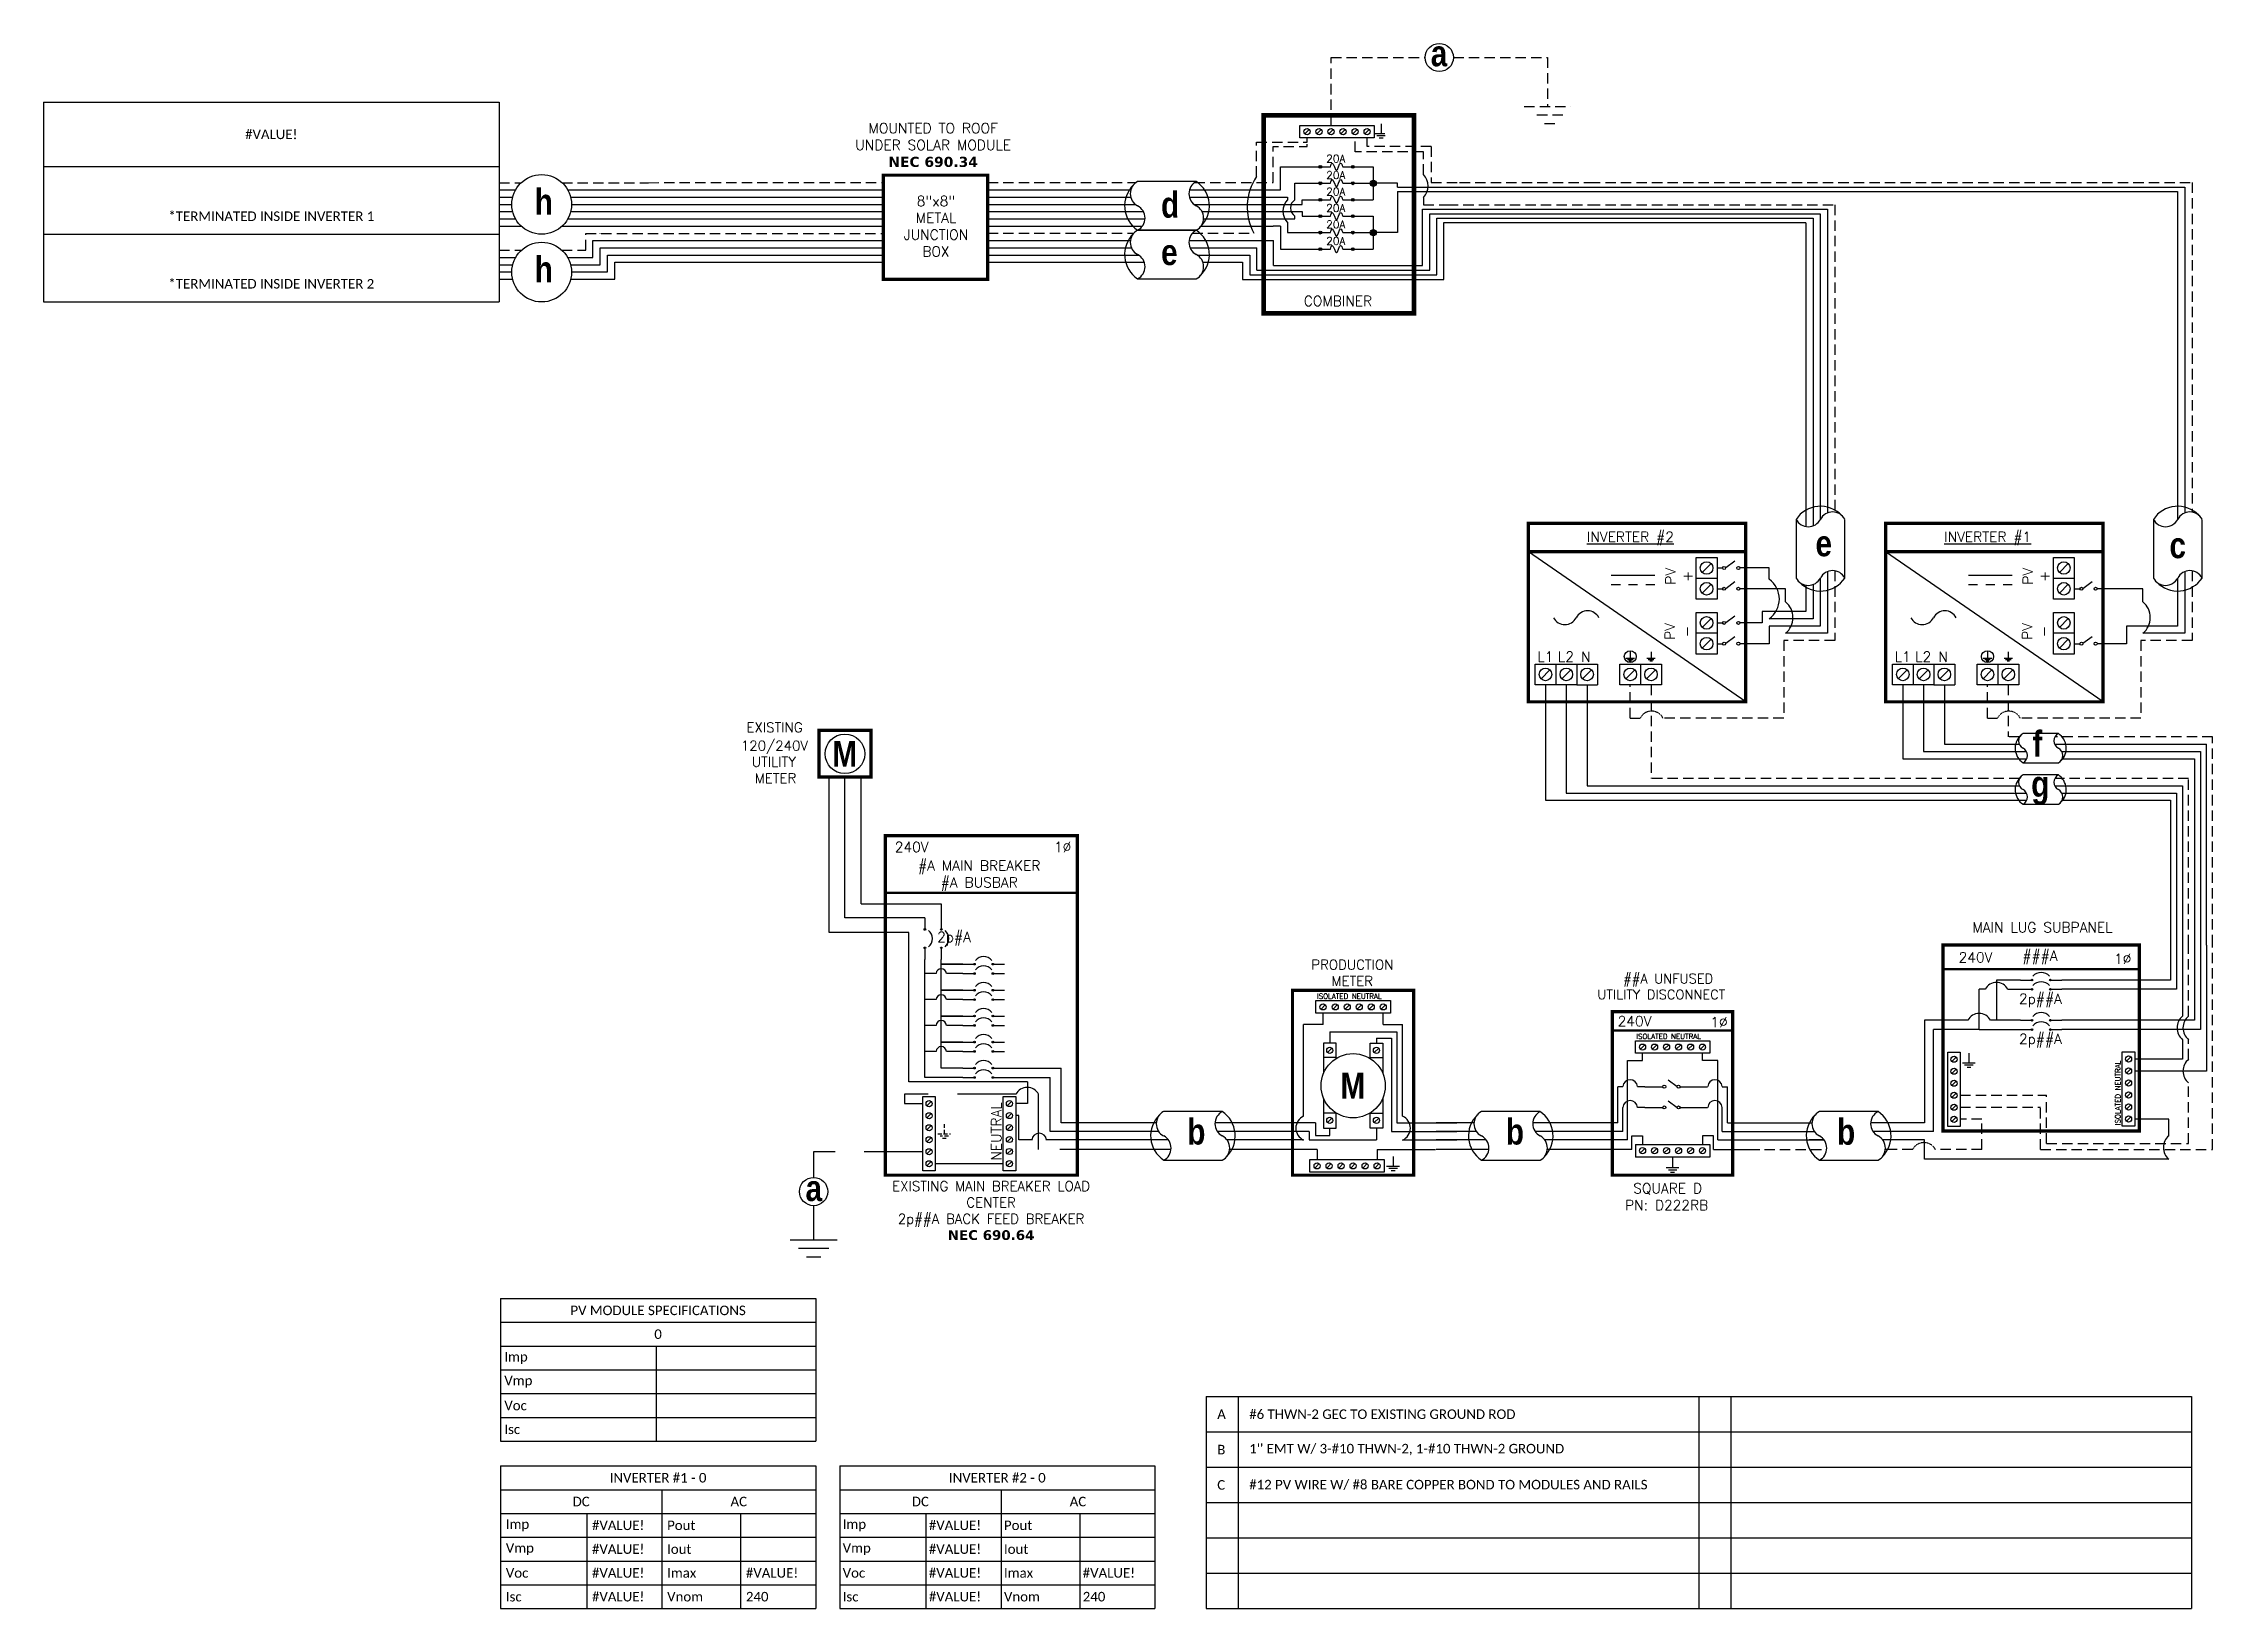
# Model space of a CAD drawing. Header units: feet. Extents: x 21514 to 22300, y 14552 to 15119.
import ezdxf

# ---------------------------------------------------------------- set-up
doc = ezdxf.new("R2010")
doc.units = ezdxf.units.FT
doc.header["$MEASUREMENT"] = 0
doc.linetypes.add('HIDDEN', pattern=[0.375, 0.25, -0.125])
for name, color, linetype in [('ONE LINE BLOCKS', 7, 'Continuous'), ('TABLES', 7, 'Continuous'), ('TEXT', 7, 'Continuous'), ('Z - TITLEBLOCK TXT', 7, 'Continuous')]:
    doc.layers.add(name, color=color, linetype=linetype)
doc.styles.add('ONE LINE TXT', font='techb___.ttf')
doc.styles.get("Standard").update_dxf_attribs({"font": 'simplex.shx'})

msp = doc.modelspace()

# ---------------------------------------------------------------- texts
at = {"layer": 'TABLES', "color": 1, "linetype": 'Continuous'}
for s, height, p in [('20A', 2.778, (21979.24, 15075.55)), ('20A', 2.778, (21979.24, 15069.58)), ('20A', 2.778, (21979.24, 15063.62)), ('20A', 2.778, (21979.24, 15057.66)), ('20A', 2.778, (21979.24, 15051.7)), ('20A', 2.778, (21979.24, 15045.74)), ('%%UINVERTER #2', 3.6576, (22073.66, 14938.09)), ('%%UINVERTER #1', 3.6576, (22203.09, 14938.09))]:
    msp.add_text(s, height=height, dxfattribs=at).set_placement(p)
at = {"layer": 'TEXT', "color": 1, "attachment_point": 5}
for s, width, gutter_width, insert, char_height in [(' \\PMOUNTED TO ROOF \\PUNDER SOLAR MODULE\\P{\\fVerdana|b1|i0|c0|p34;NEC 690.34}', 70.2138, 7.17, (21836.83, 15084.87), 3.6576), ('8"x8" METAL JUNCTION BOX ', 0.4767, 7.17, (21837.85, 15052.43), 3.6576), ('COMBINER', 1.1897, 7.17, (21983.47, 15025.37), 3.658), ('L1', 0.1481, 0.75, (22058.61, 14896.52), 3.658), ('L2', 0.1481, 0.75, (22066.07, 14896.55), 3.658), ('N', 0.1481, 0.75, (22073.32, 14896.49), 3.66), ('L1', 0.1481, 0.75, (22188.04, 14896.52), 3.658), ('L2', 0.1481, 0.75, (22195.5, 14896.55), 3.658), ('N', 0.1481, 0.75, (22202.75, 14896.49), 3.66)]:
    msp.add_mtext_dynamic_manual_height_columns(s, width=width, gutter_width=gutter_width, heights=[0], dxfattribs=dict(at, insert=insert, char_height=char_height))
at = {"layer": 'TEXT', "color": 1, "char_height": 3.658, "attachment_point": 5, "rotation": 90}
for s, width, insert in [('PV +', 2.8378, (22106.99, 14925.65)), ('PV +', 2.8378, (22236.42, 14925.65)), ('PV -', 2.8013, (22106.76, 14905.67)), ('PV -', 2.8013, (22236.19, 14905.67))]:
    msp.add_mtext_dynamic_manual_height_columns(s, width=width, gutter_width=0.75, heights=[0], dxfattribs=dict(at, insert=insert))
at = {"layer": 'Z - TITLEBLOCK TXT', "color": 1, "linetype": 'Continuous', "char_height": 9.3833, "attachment_point": 1, "style": 'ONE LINE TXT'}
for s, insert in [('{\\W1;\\C256;a}', (22017.1, 15119.76)), ('{\\W1;\\C256;h}', (21692.5, 15066.01)), ('{\\W1;\\C256;d}', (21919.4, 15064.94)), ('{\\W1;\\C256;h}', (21692.5, 15041.55)), ('{\\W1;\\C256;e}', (21919.4, 15047.76)), ('{\\W1;\\C256;e}', (22156.48, 14942.29)), ('{\\W1;\\C256;c}', (22284.71, 14941.6)), ('{\\W1;\\C256;f}', (22235.08, 14869.7)), ('{\\W1;\\C256;g}', (22234.62, 14855.12)), ('{\\W1;\\C256;b}', (21928.9, 14729.2)), ('{\\W1;\\C256;b}', (22044.31, 14729.2)), ('{\\W1;\\C256;b}', (22164.3, 14729.12))]:
    msp.add_mtext_dynamic_manual_height_columns(s, width=0.1385, gutter_width=2.13, heights=[0], dxfattribs=dict(at, insert=insert))

# ---------------------------------------------------------------- blocks, each defined once
blk = doc.blocks.new('*T10')
at = {"layer": 'Z - TITLEBLOCK TXT', "color": 0, "lineweight": -2, "transparency": 16777216}
for p, q in [((0, 0), (165.11, 0)), ((0, 0), (0, -72.27)), ((165.11, 0), (165.11, -72.27)), ((0, -23.32), (165.11, -23.32)), ((0, -47.8), (165.11, -47.8)), ((0, -72.27), (165.11, -72.27))]:
    blk.add_line(p, q, dxfattribs=at)
at = {"layer": 'Z - TITLEBLOCK TXT', "color": 0, "linetype": 'Continuous', "transparency": 16777216, "char_height": 3.4544, "width": 156.9097, "attachment_point": 5}
for s, insert in [('{\\fCalibri|b0|i0|c0;#VALUE!', (82.56, -11.66)), ('{\\fCalibri|b0|i0|c0;^J^J*TERMINATED INSIDE INVERTER 1', (82.56, -35.56)), ('{\\fCalibri|b0|i0|c0;^J^J*TERMINATED INSIDE INVERTER 2', (82.56, -60.03))]:
    blk.add_mtext(s, dxfattribs=dict(at, insert=insert))
blk = doc.blocks.new('*U17')
at = {"layer": 'ONE LINE BLOCKS', "linetype": 'Continuous'}
h = blk.add_hatch(color=1, dxfattribs=at)
h.dxf.hatch_style = 1
edge = h.paths.add_edge_path()
edge.add_arc((32.25, -12.65), 0.291, 0, 360)
h = blk.add_hatch(color=1, dxfattribs=at)
h.dxf.hatch_style = 1
edge = h.paths.add_edge_path()
edge.add_arc((38.92, -12.65), 0.291, 0, 360)
h = blk.add_hatch(color=1, dxfattribs=at)
h.dxf.hatch_style = 1
edge = h.paths.add_edge_path()
edge.add_arc((32.25, -16.02), 0.291, 0, 360)
h = blk.add_hatch(color=1, dxfattribs=at)
h.dxf.hatch_style = 1
edge = h.paths.add_edge_path()
edge.add_arc((38.92, -16.02), 0.291, 0, 360)
h = blk.add_hatch(color=1, dxfattribs=at)
h.dxf.hatch_style = 1
edge = h.paths.add_edge_path()
edge.add_arc((32.25, -27.21), 0.291, 0, 360)
h = blk.add_hatch(color=1, dxfattribs=at)
h.dxf.hatch_style = 1
edge = h.paths.add_edge_path()
edge.add_arc((32.25, -30.59), 0.291, 0, 360)
h = blk.add_hatch(color=1, dxfattribs=at)
h.dxf.hatch_style = 1
edge = h.paths.add_edge_path()
edge.add_arc((38.92, -27.21), 0.291, 0, 360)
h = blk.add_hatch(color=1, dxfattribs=at)
h.dxf.hatch_style = 1
edge = h.paths.add_edge_path()
edge.add_arc((38.92, -30.59), 0.291, 0, 360)
at = {"color": 7, "linetype": 'Continuous'}
for p, q in [((82.46, 0), (82.46, -12.65)), ((91.16, 0), (91.16, -27.21)), ((28.05, -12.65), (19.39, -12.65)), ((19.39, -12.65), (19.39, -27.21)), ((82.46, -12.65), (43.12, -12.65)), ((8.98, -27.21), (-6.7, -27.21)), ((-6.7, -27.21), (-6.7, -64.37)), ((28.05, -27.21), (17.22, -27.21)), ((91.16, -27.21), (43.12, -27.21)), ((-6.7, -64.37), (-20.02, -64.37))]:
    blk.add_line(p, q, dxfattribs=at)
at = {"color": 10, "linetype": 'Continuous'}
for p, q in [((84.64, 0), (84.64, -16.02)), ((93.34, 0), (93.34, -30.59)), ((13.1, -30.59), (13.1, -16.02)), ((15.27, -16.02), (13.1, -16.02)), ((23.51, -16.02), (28.05, -16.02)), ((84.64, -16.02), (43.12, -16.02)), ((13.1, -30.59), (-3.41, -30.59)), ((-3.41, -67.54), (-3.41, -30.59)), ((13.1, -30.59), (28.05, -30.59)), ((93.34, -30.59), (43.12, -30.59)), ((-3.41, -67.54), (-20.02, -67.54))]:
    blk.add_line(p, q, dxfattribs=at)
at = {"color": 253, "linetype": 'Continuous'}
for p, q in [((86.81, 0), (86.81, -25.72)), ((95.51, 0), (95.51, -45.61)), ((86.81, -34.27), (86.81, -41.26)), ((86.81, -41.26), (69.51, -41.26)), ((95.51, -45.61), (69.51, -45.61)), ((-6.7, -70.59), (-20.02, -70.59)), ((-6.7, -77.59), (-6.7, -70.59)), ((81.85, -63.01), (69.51, -63.01)), ((81.85, -69.04), (81.85, -63.01)), ((81.85, -77.59), (-6.7, -77.59))]:
    blk.add_line(p, q, dxfattribs=at)
at = {"color": 10, "linetype": 'Continuous'}
blk.add_arc((19.39, -18.18), 4.65, 27.66392, 152.33608, dxfattribs=at)
at = {"color": 7, "linetype": 'Continuous'}
blk.add_arc((13.1, -29.37), 4.65, 27.66392, 152.33608, dxfattribs=at)
at = {"color": 253, "linetype": 'Continuous'}
for centre in [(90.39, -29.99), (85.42, -73.31)]:
    blk.add_arc(centre, 5.58, 129.92155, 230.07845, dxfattribs=at)
at = {"layer": 'ONE LINE BLOCKS', "lineweight": 50}
blk.add_line((0, -8.7), (71.17, -8.7), dxfattribs=at)
at = {"layer": 'ONE LINE BLOCKS', "lineweight": 50, "const_width": 1.19}
blk.add_lwpolyline([(0, -67.37), (0, 0), (71.17, 0), (71.17, -67.37)], close=True, dxfattribs=at)
at = {"layer": 'TEXT', "color": 92, "linetype": 'HIDDEN', "ltscale": 15}
for p, q in [((88.99, -25.72), (88.99, 0)), ((97.69, -74.03), (97.69, 0)), ((88.99, -41.34), (88.99, -34.27)), ((6.27, -54.39), (37.56, -54.39)), ((37.56, -71.85), (37.56, -54.39)), ((88.99, -71.85), (88.99, -49.89)), ((6.27, -58.74), (35.36, -58.74)), ((35.36, -74.03), (35.36, -58.74)), ((14.11, -63.09), (6.27, -63.09)), ((14.11, -74.03), (14.11, -63.09)), ((-11.01, -74.03), (-20.02, -74.03)), ((14.11, -74.03), (-2.77, -74.03)), ((35.36, -74.03), (97.69, -74.03)), ((37.56, -71.85), (88.99, -71.85))]:
    blk.add_line(p, q, dxfattribs=at)
at = {"layer": 'TEXT', "color": 92, "linetype": 'HIDDEN', "flags": 128}
for points in [[(9.38, -39.11), (9.38, -42.61)], [(7.04, -42.61), (11.72, -42.61)], [(10.91, -43.48), (7.85, -43.48)], [(10.1, -44.35), (8.66, -44.35)]]:
    blk.add_lwpolyline(points, dxfattribs=at)
at = {"layer": 'TEXT', "color": 92, "linetype": 'Continuous', "ltscale": 4}
for centre in [(92.46, -29.99), (92.46, -45.61)]:
    blk.add_arc(centre, 5.51, 129.05896, 230.94104, dxfattribs=at)
at = {"layer": 'TEXT', "color": 92, "linetype": 'HIDDEN', "ltscale": 0.3}
blk.add_arc((-6.89, -76.19), 4.65, 27.66392, 152.33608, dxfattribs=at)
at = {"layer": 'Z - TITLEBLOCK TXT', "color": 1, "linetype": 'Continuous'}
for p, q in [((1.73, -65.68), (1.73, -38.74)), ((1.73, -38.74), (6.27, -38.74)), ((6.27, -38.74), (6.27, -65.68)), ((64.97, -65.61), (64.97, -38.67)), ((64.97, -38.67), (69.51, -38.67)), ((69.51, -38.67), (69.51, -65.61)), ((6.27, -65.68), (1.73, -65.68)), ((69.51, -65.61), (64.97, -65.61))]:
    blk.add_line(p, q, dxfattribs=at)
at = {"layer": 'Z - TITLEBLOCK TXT', "color": 4, "linetype": 'Continuous'}
for p, q in [((4.79, -40.55), (3.22, -42.12)), ((4.79, -44.9), (3.22, -46.47)), ((68.02, -40.48), (66.45, -42.05)), ((68.02, -44.83), (66.45, -46.4)), ((4.79, -49.25), (3.22, -50.82)), ((4.79, -53.6), (3.22, -55.17)), ((68.02, -49.18), (66.45, -50.75)), ((68.02, -53.53), (66.45, -55.1)), ((4.79, -57.95), (3.22, -59.52)), ((4.79, -62.3), (3.22, -63.87)), ((68.02, -57.88), (66.45, -59.45)), ((68.02, -62.23), (66.45, -63.8))]:
    blk.add_line(p, q, dxfattribs=at)
at = {"layer": 'Z - TITLEBLOCK TXT', "color": 1, "linetype": 'Continuous', "flags": 128}
for points in [[(28.05, -12.65), (32.25, -12.65)], [(28.05, -12.65), (32.25, -12.65)], [(38.92, -12.65), (43.12, -12.65)], [(28.05, -16.02), (32.25, -16.02)], [(28.05, -16.02), (32.25, -16.02)], [(38.92, -16.02), (43.12, -16.02)], [(28.05, -27.21), (32.25, -27.21)], [(28.05, -27.21), (32.25, -27.21)], [(28.05, -30.59), (32.25, -30.59)], [(28.05, -30.59), (32.25, -30.59)], [(38.92, -27.21), (43.12, -27.21)], [(38.92, -30.59), (43.12, -30.59)]]:
    blk.add_lwpolyline(points, dxfattribs=at)
at = {"layer": 'Z - TITLEBLOCK TXT', "color": 1, "linetype": 'Continuous'}
for centre in [(32.25, -12.65), (38.92, -12.65), (32.25, -16.02), (38.92, -16.02), (32.25, -27.21), (32.25, -30.59), (38.92, -27.21), (38.92, -30.59)]:
    blk.add_circle(centre, 0.291, dxfattribs=at)
at = {"layer": 'Z - TITLEBLOCK TXT', "color": 4, "linetype": 'Continuous'}
for centre in [(4, -41.33), (4, -45.69), (67.24, -41.26), (67.24, -45.61), (4, -50.04), (4, -54.39), (67.24, -49.96), (67.24, -54.31), (4, -58.74), (4, -63.09), (67.24, -58.66), (67.24, -63.01)]:
    blk.add_circle(centre, 1.11, dxfattribs=at)
at = {"layer": 'Z - TITLEBLOCK TXT', "color": 1, "linetype": 'Continuous'}
for centre in [(35.58, -13.84), (35.58, -17.22), (35.58, -28.4), (35.58, -31.78)]:
    blk.add_arc(centre, 3.93, 40.3392, 139.6608, dxfattribs=at)
at = {"layer": 'TABLES', "color": 1, "linetype": 'Continuous'}
for p in [(27.55, -21.26), (27.55, -35.82)]:
    blk.add_text('2p##A', height=3.658, dxfattribs=at).set_placement(p)
at = {"layer": 'TABLES', "color": 4, "linetype": 'Continuous'}
blk.add_text('ISOLATED NEUTRAL', height=1.8743, rotation=90, dxfattribs=at).set_placement((64.31, -65.25))
at = {"layer": 'TEXT', "color": 1, "attachment_point": 5}
for s, width, gutter_width, insert, char_height in [('MAIN LUG SUBPANEL ', 62.3984, 7.17, (36.04, 6.43), 3.6576), ('240V', 0.1481, 0.75, (11.79, -4.45), 3.658), ('###A', 0.1481, 0.75, (35.17, -4.45), 3.658), ('1∅', 0.1481, 0.75, (65.15, -4.96), 3.658)]:
    blk.add_mtext_dynamic_manual_height_columns(s, width=width, gutter_width=gutter_width, heights=[0], dxfattribs=dict(at, insert=insert, char_height=char_height))
blk = doc.blocks.new('M_METER PAN')
at = {"color": 253, "linetype": 'Continuous'}
for p, q in [((4.73, 8.02), (4.73, 8.75)), ((8.59, 8.02), (8.59, 8.75)), ((4.73, 8.02), (3.48, 8.02)), ((3.48, 2.14), (3.48, 8.02)), ((8.59, 8.02), (9.84, 8.02)), ((9.84, 2.14), (9.84, 8.02)), ((3.48, 0.61), (0, 0.61)), ((9.84, 0.61), (13.32, 0.61))]:
    blk.add_line(p, q, dxfattribs=at)
at = {"color": 7, "linetype": 'Continuous'}
for p, q in [((5.16, 7.56), (5.16, 6.82)), ((5.16, 7.56), (9.47, 7.56)), ((9.47, 7.56), (9.47, 1.71)), ((4.25, 1.71), (0, 1.71)), ((4.25, 1.71), (4.25, 0.9)), ((9.47, 1.71), (13.32, 1.71)), ((4.25, 0.9), (5.16, 0.9)), ((5.16, 0.9), (5.16, 1.37))]:
    blk.add_line(p, q, dxfattribs=at)
at = {"color": 10, "linetype": 'Continuous'}
for p, q in [((8.16, 7.14), (8.16, 6.82)), ((8.16, 7.14), (9.12, 7.14)), ((9.12, 7.14), (9.12, 1.15)), ((3.83, 1.15), (0, 1.15)), ((3.83, 1.15), (3.83, 0.61)), ((3.83, 0.61), (8.16, 0.61)), ((8.16, 1.37), (8.16, 0.61)), ((9.12, 1.15), (13.32, 1.15))]:
    blk.add_line(p, q, dxfattribs=at)
at = {"color": 1, "linetype": 'Continuous'}
for p, q in [((5.57, 5.9), (4.76, 5.9)), ((7.76, 5.9), (8.56, 5.9)), ((5.57, 2.33), (4.76, 2.33)), ((7.76, 2.33), (8.56, 2.33))]:
    blk.add_line(p, q, dxfattribs=at)
at = {"color": 253, "linetype": 'Continuous'}
for centre, start, end in [((3.82, 1.37), 113.9997, 246.0003), ((9.5, 1.37), 293.9997, 66.0003)]:
    blk.add_arc(centre, 0.835, start, end, dxfattribs=at)
at = {"layer": 'ONE LINE BLOCKS', "lineweight": 50, "const_width": 0.21}
blk.add_lwpolyline([(2.77, -1.65), (2.77, 10.22), (10.55, 10.22), (10.55, -1.65)], close=True, dxfattribs=at)
at = {"layer": 'TEXT', "color": 92, "linetype": 'HIDDEN', "ltscale": 15}
for p, q in [((4.35, 0), (0, 0)), ((4.35, 0), (4.35, -0.65)), ((8.2, 0), (8.2, -0.65)), ((8.2, 0), (13.32, 0))]:
    blk.add_line(p, q, dxfattribs=at)
at = {"layer": 'TEXT', "color": 92, "linetype": 'Continuous', "flags": 128}
for points in [[(8.81, -1.08), (9.64, -1.08)], [(9.5, -1.23), (8.96, -1.23)], [(9.35, -1.38), (9.1, -1.38)], [(9.23, -0.46), (9.23, -1.08)]]:
    blk.add_lwpolyline(points, dxfattribs=at)
at = {"layer": 'TEXT', "linetype": 'Continuous'}
blk.add_circle((6.66, 4.09), 2.06, dxfattribs=at)
at = {"layer": 'Z - TITLEBLOCK TXT', "color": 1, "linetype": 'Continuous'}
for p, q in [((4.27, 8.75), (4.27, 9.55)), ((4.27, 9.55), (9.05, 9.55)), ((9.05, 8.75), (4.27, 8.75)), ((9.05, 9.55), (9.05, 8.75)), ((4.76, 6.82), (4.76, 4.89)), ((5.57, 6.82), (4.76, 6.82)), ((5.57, 5.84), (5.57, 6.82)), ((7.76, 5.84), (7.76, 6.82)), ((7.76, 6.82), (8.56, 6.82)), ((8.56, 6.82), (8.56, 4.89)), ((4.76, 3.3), (4.76, 1.37)), ((8.56, 3.3), (8.56, 1.37)), ((5.57, 1.37), (5.57, 2.35)), ((7.76, 1.37), (7.76, 2.35)), ((4.76, 1.37), (5.57, 1.37)), ((8.56, 1.37), (7.76, 1.37)), ((3.89, -1.45), (3.89, -0.65)), ((3.89, -0.65), (8.66, -0.65)), ((8.66, -0.65), (8.66, -1.45)), ((8.66, -1.45), (3.89, -1.45))]:
    blk.add_line(p, q, dxfattribs=at)
at = {"layer": 'Z - TITLEBLOCK TXT', "color": 4, "linetype": 'Continuous'}
for p, q in [((4.87, 9.29), (4.6, 9.01)), ((5.64, 9.29), (5.37, 9.01)), ((6.42, 9.29), (6.14, 9.01)), ((7.19, 9.29), (6.91, 9.01)), ((7.96, 9.29), (7.68, 9.01)), ((8.73, 9.29), (8.45, 9.01)), ((5.3, 6.5), (5.02, 6.22)), ((8.3, 6.5), (8.02, 6.22)), ((5.3, 2.01), (5.02, 1.73)), ((8.3, 2.01), (8.02, 1.73)), ((4.49, -0.91), (4.21, -1.19)), ((5.26, -0.91), (4.98, -1.19)), ((6.03, -0.91), (5.75, -1.19)), ((6.8, -0.91), (6.52, -1.19)), ((7.57, -0.91), (7.29, -1.19)), ((8.34, -0.91), (8.06, -1.19))]:
    blk.add_line(p, q, dxfattribs=at)
for centre in [(4.73, 9.15), (5.51, 9.15), (6.28, 9.15), (7.05, 9.15), (7.82, 9.15), (8.59, 9.15), (5.16, 6.36), (8.16, 6.36), (5.16, 1.87), (8.16, 1.87), (4.35, -1.05), (5.12, -1.05), (5.89, -1.05), (6.66, -1.05), (7.43, -1.05), (8.2, -1.05)]:
    blk.add_circle(centre, 0.197, dxfattribs=at)
at = {"layer": 'TABLES', "color": 4, "linetype": 'Continuous'}
blk.add_text('ISOLATED NEUTRAL', height=0.3321, dxfattribs=at).set_placement((4.34, 9.67))
at = {"layer": 'TEXT', "color": 1, "insert": (6.61, 11.34), "char_height": 0.6278, "attachment_point": 5}
blk.add_mtext_dynamic_manual_height_columns('PRODUCTION METER', width=1.3203, gutter_width=7.17, heights=[0], dxfattribs=at)
at = {"layer": 'Z - TITLEBLOCK TXT', "color": 253, "linetype": 'Continuous', "style": 'ONE LINE TXT'}
blk.add_text('M', height=1.66, dxfattribs=at).set_placement((5.85, 3.26))
blk = doc.blocks.new('*U16')
at = {"color": 0}
blk.add_blockref('M_METER PAN', (0, 0), dxfattribs=at)
blk = doc.blocks.new('*U9')
at = {"color": 7, "linetype": 'Continuous'}
for p, q in [((2.44, 1.71), (0, 1.71)), ((6.67, 2.43), (2.91, 2.43)), ((9.57, 1.71), (6.2, 1.71)), ((2.91, -0.69), (6.67, -0.69))]:
    blk.add_line(p, q, dxfattribs=at)
at = {"color": 10, "linetype": 'Continuous'}
for p, q in [((2.59, 1.15), (0, 1.15)), ((9.57, 1.15), (6.35, 1.15))]:
    blk.add_line(p, q, dxfattribs=at)
at = {"color": 253, "linetype": 'Continuous'}
for p, q in [((3.21, 0.61), (0, 0.61)), ((9.57, 0.61), (6.97, 0.61))]:
    blk.add_line(p, q, dxfattribs=at)
at = {"color": 7, "linetype": 'Continuous'}
for centre, start, end in [((3.94, 0.87), 133.9732, 236.4265), ((5.63, 0.87), 313.9732, 56.4265)]:
    blk.add_arc(centre, 1.87, start, end, dxfattribs=at)
at = {"layer": 'TEXT', "color": 92, "linetype": 'HIDDEN', "ltscale": 15}
for p, q in [((3.37, 0), (0, 0)), ((9.57, 0), (7.14, 0))]:
    blk.add_line(p, q, dxfattribs=at)
at = {"layer": 'Z - TITLEBLOCK TXT', "linetype": 'Continuous'}
for centre, start, end in [((3.31, 1.65), 117.6639, 242.3361), ((7.08, 1.65), 117.6639, 242.3361), ((2.5, 0.09), 297.6639, 62.3361), ((6.26, 0.09), 297.6639, 62.3361)]:
    blk.add_arc(centre, 0.882, start, end, dxfattribs=at)
blk = doc.blocks.new('M_MAIN BREAKER')
at = {"layer": 'ONE LINE BLOCKS', "linetype": 'Continuous'}
h = blk.add_hatch(color=1, dxfattribs=at)
h.dxf.hatch_style = 1
edge = h.paths.add_edge_path()
edge.add_arc((-12.42, 14.12), 0.0515, 0, 360)
h = blk.add_hatch(color=1, dxfattribs=at)
h.dxf.hatch_style = 1
edge = h.paths.add_edge_path()
edge.add_arc((-11.37, 14.12), 0.0515, 0, 360)
h = blk.add_hatch(color=1, dxfattribs=at)
h.dxf.hatch_style = 1
edge = h.paths.add_edge_path()
edge.add_arc((-12.42, 12.94), 0.0515, 0, 360)
h = blk.add_hatch(color=1, dxfattribs=at)
h.dxf.hatch_style = 1
edge = h.paths.add_edge_path()
edge.add_arc((-11.37, 12.94), 0.0515, 0, 360)
h = blk.add_hatch(color=1, dxfattribs=at)
h.dxf.hatch_style = 1
edge = h.paths.add_edge_path()
edge.add_arc((-9.24, 11.89), 0.0515, 0, 360)
h = blk.add_hatch(color=1, dxfattribs=at)
h.dxf.hatch_style = 1
edge = h.paths.add_edge_path()
edge.add_arc((-9.24, 11.29), 0.0515, 0, 360)
h = blk.add_hatch(color=1, dxfattribs=at)
h.dxf.hatch_style = 1
edge = h.paths.add_edge_path()
edge.add_arc((-8.06, 11.89), 0.0515, 0, 360)
h = blk.add_hatch(color=1, dxfattribs=at)
h.dxf.hatch_style = 1
edge = h.paths.add_edge_path()
edge.add_arc((-8.06, 11.29), 0.0515, 0, 360)
h = blk.add_hatch(color=1, dxfattribs=at)
h.dxf.hatch_style = 1
edge = h.paths.add_edge_path()
edge.add_arc((-9.24, 10.22), 0.0515, 0, 360)
h = blk.add_hatch(color=1, dxfattribs=at)
h.dxf.hatch_style = 1
edge = h.paths.add_edge_path()
edge.add_arc((-8.06, 10.22), 0.0515, 0, 360)
h = blk.add_hatch(color=1, dxfattribs=at)
h.dxf.hatch_style = 1
edge = h.paths.add_edge_path()
edge.add_arc((-9.24, 9.62), 0.0515, 0, 360)
h = blk.add_hatch(color=1, dxfattribs=at)
h.dxf.hatch_style = 1
edge = h.paths.add_edge_path()
edge.add_arc((-9.24, 8.56), 0.0515, 0, 360)
h = blk.add_hatch(color=1, dxfattribs=at)
h.dxf.hatch_style = 1
edge = h.paths.add_edge_path()
edge.add_arc((-8.06, 9.62), 0.0515, 0, 360)
h = blk.add_hatch(color=1, dxfattribs=at)
h.dxf.hatch_style = 1
edge = h.paths.add_edge_path()
edge.add_arc((-8.06, 8.56), 0.0515, 0, 360)
h = blk.add_hatch(color=1, dxfattribs=at)
h.dxf.hatch_style = 1
edge = h.paths.add_edge_path()
edge.add_arc((-9.24, 7.96), 0.0515, 0, 360)
h = blk.add_hatch(color=1, dxfattribs=at)
h.dxf.hatch_style = 1
edge = h.paths.add_edge_path()
edge.add_arc((-8.06, 7.96), 0.0515, 0, 360)
h = blk.add_hatch(color=1, dxfattribs=at)
h.dxf.hatch_style = 1
edge = h.paths.add_edge_path()
edge.add_arc((-9.24, 6.89), 0.0515, 0, 360)
h = blk.add_hatch(color=1, dxfattribs=at)
h.dxf.hatch_style = 1
edge = h.paths.add_edge_path()
edge.add_arc((-9.24, 6.29), 0.0515, 0, 360)
h = blk.add_hatch(color=1, dxfattribs=at)
h.dxf.hatch_style = 1
edge = h.paths.add_edge_path()
edge.add_arc((-8.06, 6.89), 0.0515, 0, 360)
h = blk.add_hatch(color=1, dxfattribs=at)
h.dxf.hatch_style = 1
edge = h.paths.add_edge_path()
edge.add_arc((-8.06, 6.29), 0.0515, 0, 360)
h = blk.add_hatch(color=1, dxfattribs=at)
h.dxf.hatch_style = 1
edge = h.paths.add_edge_path()
edge.add_arc((-9.24, 5.22), 0.0515, 0, 360)
h = blk.add_hatch(color=1, dxfattribs=at)
h.dxf.hatch_style = 1
edge = h.paths.add_edge_path()
edge.add_arc((-9.24, 4.62), 0.0515, 0, 360)
h = blk.add_hatch(color=1, dxfattribs=at)
h.dxf.hatch_style = 1
edge = h.paths.add_edge_path()
edge.add_arc((-8.06, 5.22), 0.0515, 0, 360)
h = blk.add_hatch(color=1, dxfattribs=at)
h.dxf.hatch_style = 1
edge = h.paths.add_edge_path()
edge.add_arc((-8.06, 4.62), 0.0515, 0, 360)
at = {"color": 10, "linetype": 'Continuous'}
for p, q in [((-4.38, 1.15), (-4.38, 4.62)), ((-3.66, 4.62), (-3.66, 4.62)), ((-3.66, 4.62), (-3.66, 4.62)), ((0, 1.15), (-4.38, 1.15))]:
    blk.add_line(p, q, dxfattribs=at)
at = {"color": 7, "linetype": 'Continuous'}
for p, q in [((-3.67, 1.71), (-3.67, 5.22)), ((0, 1.71), (-3.67, 1.71))]:
    blk.add_line(p, q, dxfattribs=at)
at = {"color": 253, "linetype": 'Continuous'}
for p, q in [((-6.38, 2.18), (-6.59, 2.18)), ((-6.38, 0.61), (-6.38, 2.18)), ((-5.56, 0.61), (-6.38, 0.61)), ((0, 0.61), (-4.63, 0.61))]:
    blk.add_line(p, q, dxfattribs=at)
at = {"color": 7, "linetype": 'Continuous'}
blk.add_circle((-19.56, -2.7), 0.906, dxfattribs=at)
at = {"color": 253, "linetype": 'Continuous'}
blk.add_arc((-5.09, 0.58), 0.468, 3.2819, 176.7181, dxfattribs=at)
at = {"layer": 'ONE LINE BLOCKS', "lineweight": 50}
for p, q in [((-19.22, 23.9), (-19.22, 26.89)), ((-19.22, 26.89), (-15.88, 26.89)), ((-15.88, 26.89), (-15.88, 23.9)), ((-15.88, 23.9), (-19.22, 23.9)), ((-14.96, 16.47), (-2.64, 16.47))]:
    blk.add_line(p, q, dxfattribs=at)
at = {"layer": 'ONE LINE BLOCKS', "lineweight": 50, "const_width": 0.21}
for points in [[(-19.22, 23.9), (-19.22, 26.89), (-15.88, 26.89), (-15.88, 23.9)], [(-14.96, -1.65), (-14.96, 20.13), (-2.64, 20.13), (-2.64, -1.65)]]:
    blk.add_lwpolyline(points, close=True, dxfattribs=at)
at = {"layer": 'TEXT', "color": 92, "linetype": 'HIDDEN', "ltscale": 15}
for p, q in [((-13.72, 3.55), (-13.72, 2.94)), ((-6.58, 3.55), (-13.72, 3.55)), ((-13.72, 2.94), (-12.56, 2.94)), ((-5.12, 0), (-5.12, 3.55)), ((0, 0), (-5.12, 0)), ((-12.56, -0.15), (-19.56, -0.15)), ((-19.56, -0.15), (-19.56, -1.8)), ((-19.56, -3.61), (-19.56, -5.8))]:
    blk.add_line(p, q, dxfattribs=at)
at = {"layer": 'TEXT', "color": 92, "linetype": 'Continuous', "ltscale": 15}
blk.add_line((-7.4, -0.92), (-11.75, -0.92), dxfattribs=at)
at = {"layer": 'TEXT', "color": 92, "linetype": 'HIDDEN', "flags": 128}
for points in [[(-11.18, 1.63), (-11.18, 1.01)], [(-11.59, 1.01), (-10.77, 1.01)], [(-10.91, 0.85), (-11.45, 0.85)], [(-11.05, 0.7), (-11.31, 0.7)]]:
    blk.add_lwpolyline(points, dxfattribs=at)
at = {"layer": 'TEXT', "color": 92, "linetype": 'Continuous', "ltscale": 4, "flags": 128}
for points in [[(-21.06, -5.8), (-18.06, -5.8)], [(-18.58, -6.36), (-20.54, -6.36)], [(-19.1, -6.91), (-20.02, -6.91)]]:
    blk.add_lwpolyline(points, dxfattribs=at)
at = {"layer": 'TEXT', "linetype": 'Continuous'}
blk.add_circle((-17.55, 25.39), 1.27, dxfattribs=at)
at = {"layer": 'TEXT', "color": 92, "linetype": 'Continuous', "ltscale": 0.3}
blk.add_arc((-5.85, 3.16), 0.824, 27.6639, 152.3361, dxfattribs=at)
at = {"layer": 'Z - TITLEBLOCK TXT', "color": 253, "linetype": 'Continuous'}
for p, q in [((-18.57, 13.92), (-18.57, 23.9)), ((-13.44, 13.92), (-18.57, 13.92)), ((-13.44, 4.34), (-13.44, 13.92)), ((-5.83, 4.34), (-13.44, 4.34)), ((-5.83, 4.34), (-5.83, 2.95)), ((-5.83, 2.95), (-6.59, 2.95))]:
    blk.add_line(p, q, dxfattribs=at)
at = {"layer": 'Z - TITLEBLOCK TXT', "color": 10, "linetype": 'Continuous'}
for p, q in [((-17.55, 14.87), (-17.55, 23.9)), ((-12.42, 14.87), (-17.55, 14.87)), ((-12.42, 4.62), (-12.42, 12.2)), ((-11.7, 11.29), (-12.42, 11.29)), ((-9.99, 11.29), (-11.04, 11.29)), ((-11.7, 9.62), (-12.42, 9.62)), ((-9.99, 9.62), (-11.04, 9.62)), ((-11.7, 7.96), (-12.42, 7.96)), ((-9.99, 7.96), (-11.04, 7.96)), ((-11.7, 6.29), (-12.42, 6.29)), ((-9.99, 6.29), (-11.04, 6.29)), ((-9.99, 4.62), (-12.42, 4.62)), ((-7.32, 4.62), (-4.38, 4.62))]:
    blk.add_line(p, q, dxfattribs=at)
at = {"layer": 'Z - TITLEBLOCK TXT', "color": 7, "linetype": 'Continuous'}
for p, q in [((-16.52, 15.77), (-16.52, 23.9)), ((-16.52, 15.77), (-11.37, 15.77)), ((-11.37, 15.77), (-11.37, 14.87)), ((-11.37, 11.89), (-11.37, 12.2)), ((-11.37, 10.22), (-11.37, 11.89)), ((-11.37, 11.89), (-9.99, 11.89)), ((-9.99, 11.89), (-11.37, 11.89)), ((-11.37, 8.56), (-11.37, 10.22)), ((-11.37, 10.22), (-9.99, 10.22)), ((-9.99, 10.22), (-11.37, 10.22)), ((-11.37, 6.89), (-11.37, 8.56)), ((-11.37, 8.56), (-9.99, 8.56)), ((-9.99, 8.56), (-11.37, 8.56)), ((-11.37, 5.22), (-11.37, 6.89)), ((-11.37, 6.89), (-9.99, 6.89)), ((-9.99, 6.89), (-11.37, 6.89)), ((-9.99, 5.22), (-11.37, 5.22)), ((-7.32, 5.22), (-3.67, 5.22))]:
    blk.add_line(p, q, dxfattribs=at)
at = {"layer": 'Z - TITLEBLOCK TXT', "color": 1, "linetype": 'Continuous'}
for p, q in [((-12.56, -1.38), (-12.56, 3.4)), ((-12.56, 3.4), (-11.75, 3.4)), ((-11.75, 3.4), (-11.75, -1.38)), ((-7.4, -1.37), (-7.4, 3.41)), ((-7.4, 3.41), (-6.59, 3.41)), ((-6.59, 3.41), (-6.59, -1.37)), ((-11.75, -1.38), (-12.56, -1.38)), ((-6.59, -1.37), (-7.4, -1.37))]:
    blk.add_line(p, q, dxfattribs=at)
at = {"layer": 'Z - TITLEBLOCK TXT', "color": 4, "linetype": 'Continuous'}
for p, q in [((-12.01, 3.07), (-12.29, 2.8)), ((-6.85, 3.09), (-7.13, 2.81)), ((-12.01, 2.3), (-12.29, 2.03)), ((-12.01, 1.53), (-12.29, 1.25)), ((-6.85, 2.32), (-7.13, 2.04)), ((-6.85, 1.55), (-7.13, 1.27)), ((-12.01, 0.76), (-12.29, 0.48)), ((-6.85, 0.78), (-7.13, 0.5)), ((-6.85, 0), (-7.13, -0.27)), ((-12.01, -0.01), (-12.29, -0.29)), ((-12.01, -0.78), (-12.29, -1.06)), ((-6.85, -0.77), (-7.13, -1.04))]:
    blk.add_line(p, q, dxfattribs=at)
at = {"layer": 'Z - TITLEBLOCK TXT', "color": 1, "linetype": 'Continuous', "flags": 128}
for points in [[(-12.42, 14.87), (-12.42, 14.12)], [(-12.42, 14.87), (-12.42, 14.12)], [(-11.37, 14.87), (-11.37, 14.12)], [(-11.37, 14.87), (-11.37, 14.12)], [(-12.42, 12.94), (-12.42, 12.2)], [(-11.37, 12.94), (-11.37, 12.2)], [(-9.99, 11.89), (-9.24, 11.89)], [(-9.99, 11.89), (-9.24, 11.89)], [(-9.99, 11.29), (-9.24, 11.29)], [(-9.99, 11.29), (-9.24, 11.29)], [(-8.06, 11.89), (-7.32, 11.89)], [(-8.06, 11.29), (-7.32, 11.29)], [(-9.99, 10.22), (-9.24, 10.22)], [(-9.99, 10.22), (-9.24, 10.22)], [(-8.06, 10.22), (-7.32, 10.22)], [(-9.99, 9.62), (-9.24, 9.62)], [(-9.99, 9.62), (-9.24, 9.62)], [(-9.99, 8.56), (-9.24, 8.56)], [(-9.99, 8.56), (-9.24, 8.56)], [(-8.06, 9.62), (-7.32, 9.62)], [(-8.06, 8.56), (-7.32, 8.56)], [(-9.99, 7.96), (-9.24, 7.96)], [(-9.99, 7.96), (-9.24, 7.96)], [(-8.06, 7.96), (-7.32, 7.96)], [(-9.99, 6.89), (-9.24, 6.89)], [(-9.99, 6.89), (-9.24, 6.89)], [(-9.99, 6.29), (-9.24, 6.29)], [(-9.99, 6.29), (-9.24, 6.29)], [(-8.06, 6.89), (-7.32, 6.89)], [(-8.06, 6.29), (-7.32, 6.29)], [(-9.99, 5.22), (-9.24, 5.22)], [(-9.99, 5.22), (-9.24, 5.22)], [(-9.99, 4.62), (-9.24, 4.62)], [(-9.99, 4.62), (-9.24, 4.62)], [(-8.06, 5.22), (-7.32, 5.22)], [(-8.06, 4.62), (-7.32, 4.62)]]:
    blk.add_lwpolyline(points, dxfattribs=at)
at = {"layer": 'Z - TITLEBLOCK TXT', "color": 1, "linetype": 'Continuous'}
for centre in [(-12.42, 14.12), (-11.37, 14.12), (-12.42, 12.94), (-11.37, 12.94), (-9.24, 11.89), (-9.24, 11.29), (-8.06, 11.89), (-8.06, 11.29), (-9.24, 10.22), (-8.06, 10.22), (-9.24, 9.62), (-9.24, 8.56), (-8.06, 9.62), (-8.06, 8.56), (-9.24, 7.96), (-8.06, 7.96), (-9.24, 6.89), (-9.24, 6.29), (-8.06, 6.89), (-8.06, 6.29), (-9.24, 5.22), (-9.24, 4.62), (-8.06, 5.22), (-8.06, 4.62)]:
    blk.add_circle(centre, 0.0515, dxfattribs=at)
at = {"layer": 'Z - TITLEBLOCK TXT', "color": 4, "linetype": 'Continuous'}
for centre in [(-12.15, 2.94), (-6.99, 2.95), (-12.15, 2.16), (-12.15, 1.39), (-6.99, 2.18), (-6.99, 1.41), (-12.15, 0.62), (-12.15, -0.15), (-6.99, 0.64), (-6.99, -0.13), (-12.15, -0.92), (-6.99, -0.91)]:
    blk.add_circle(centre, 0.197, dxfattribs=at)
at = {"layer": 'Z - TITLEBLOCK TXT', "color": 1, "linetype": 'Continuous'}
for centre, start, end in [((-12.63, 13.53), 310.3392, 49.6608), ((-11.58, 13.53), 310.3392, 49.6608), ((-8.65, 11.68), 40.3392, 139.6608), ((-8.65, 11.08), 40.3392, 139.6608), ((-8.65, 10.01), 40.3392, 139.6608), ((-8.65, 9.41), 40.3392, 139.6608), ((-8.65, 8.34), 40.3392, 139.6608), ((-8.65, 7.75), 40.3392, 139.6608), ((-8.65, 6.68), 40.3392, 139.6608), ((-8.65, 6.08), 40.3392, 139.6608), ((-8.65, 5.01), 40.3392, 139.6608), ((-8.65, 4.41), 40.3392, 139.6608)]:
    blk.add_arc(centre, 0.697, start, end, dxfattribs=at)
at = {"layer": 'Z - TITLEBLOCK TXT', "color": 10, "linetype": 'Continuous'}
for centre in [(-11.37, 11.27), (-11.37, 9.6), (-11.37, 7.94), (-11.37, 6.27)]:
    blk.add_arc(centre, 0.332, 3.2937, 176.7063, dxfattribs=at)
at = {"layer": 'TABLES', "color": 1, "linetype": 'Continuous'}
blk.add_text('NEUTRAL', height=0.648, rotation=90, dxfattribs=at).set_placement((-7.51, -0.72))
at = {"layer": 'TEXT', "color": 1}
for s, p in [('EXISTING', (-23.87, 26.77)), ('120/240V', (-24.23, 25.6)), ('UTILITY', (-23.53, 24.56)), ('METER', (-23.34, 23.51))]:
    blk.add_text(s, height=0.628, dxfattribs=at).set_placement(p)
at = {"layer": 'TEXT', "color": 1, "attachment_point": 5}
for s, width, gutter_width, heights, insert, char_height in [('240V', 0.1481, 0.75, [0], (-13.27, 19.41), 0.648), ('1∅', 0.1481, 0.75, [0], (-3.58, 19.41), 0.648), ('#A MAIN BREAKER\\P#A BUSBAR', 11.199, 0.75, [0], (-8.93, 17.57), 0.648), ('2p#A', 0.1481, 0.75, [0], (-10.55, 13.53), 0.648), ('EXISTING MAIN BREAKER LOAD CENTER\\P2p##A BACK FEED BREAKER\\P{\\fVerdana|b1|i0|c0|p34;NEC 690.64}', 14.144, 7.17, [12.8], (-8.17, -3.93), 0.6278)]:
    blk.add_mtext_dynamic_manual_height_columns(s, width=width, gutter_width=gutter_width, heights=heights, dxfattribs=dict(at, insert=insert, char_height=char_height))
at = {"layer": 'Z - TITLEBLOCK TXT', "color": 253, "linetype": 'Continuous', "style": 'ONE LINE TXT'}
blk.add_text('M', height=1.66, dxfattribs=at).set_placement((-18.36, 24.56))
at = {"layer": 'Z - TITLEBLOCK TXT', "color": 1, "linetype": 'Continuous', "insert": (-20.08, -1.65), "char_height": 1.6624, "attachment_point": 1, "style": 'ONE LINE TXT'}
blk.add_mtext_dynamic_manual_height_columns('{\\W1;\\C256;a}', width=0.1385, gutter_width=2.13, heights=[0], dxfattribs=at)
blk = doc.blocks.new('*U15')
at = {"color": 155, "true_color": 0x647190}
blk.add_blockref('M_MAIN BREAKER', (0, 0), dxfattribs=at)
blk = doc.blocks.new('*T11')
at = {"layer": 'Z - TITLEBLOCK TXT', "color": 0, "lineweight": -2, "transparency": 16777216}
for p, q in [((0, 0), (114.19, 0)), ((0, 0), (0, -51.7)), ((114.19, 0), (114.19, -51.7)), ((0, -8.62), (114.19, -8.62)), ((58.43, -8.62), (58.43, -51.7)), ((0, -17.23), (114.19, -17.23)), ((31.22, -17.23), (31.22, -51.7)), ((86.98, -17.23), (86.98, -51.7)), ((0, -25.85), (114.19, -25.85)), ((0, -34.47), (114.19, -34.47)), ((0, -43.08), (114.19, -43.08)), ((0, -51.7), (114.19, -51.7))]:
    blk.add_line(p, q, dxfattribs=at)
at = {"layer": 'Z - TITLEBLOCK TXT', "color": 0, "linetype": 'Continuous', "transparency": 16777216, "char_height": 3.4544}
for s, insert, width, attachment_point in [('{\\fCalibri|b0|i0|c0;INVERTER #1 - 0', (57.09, -4.31), 110.3293, 5), ('{\\fCalibri|b0|i0|c0;DC', (29.22, -12.93), 54.5755, 5), ('{\\fCalibri|b0|i0|c0;AC', (86.31, -12.93), 51.8976, 5), ('{\\fCalibri|b0|i0|c0;Imp', (1.93, -21.54), 27.3681, 4), ('{\\fCalibri|b0|i0|c0;#VALUE!', (33.15, -21.54), 23.3513, 4), ('{\\fCalibri|b0|i0|c0;Pout', (60.36, -21.54), 24.6902, 4), ('{\\fCalibri|b0|i0|c0;', (88.91, -21.54), 23.3513, 4), ('{\\fCalibri|b0|i0|c0;Vmp', (1.93, -30.16), 27.3681, 4), ('{\\fCalibri|b0|i0|c0;#VALUE!', (33.15, -30.16), 23.3513, 4), ('{\\fCalibri|b0|i0|c0;Iout', (60.36, -30.16), 24.6902, 4), ('{\\fCalibri|b0|i0|c0;', (88.91, -30.16), 23.3513, 4), ('{\\fCalibri|b0|i0|c0;Voc', (1.93, -38.78), 27.3681, 4), ('{\\fCalibri|b0|i0|c0;#VALUE!', (33.15, -38.78), 23.3513, 4), ('{\\fCalibri|b0|i0|c0;Imax', (60.36, -38.78), 24.6902, 4), ('{\\fCalibri|b0|i0|c0;#VALUE!', (88.91, -38.78), 23.3513, 4), ('{\\fCalibri|b0|i0|c0;Isc', (1.93, -47.39), 27.3681, 4), ('{\\fCalibri|b0|i0|c0;#VALUE!', (33.15, -47.39), 23.3513, 4), ('{\\fCalibri|b0|i0|c0;Vnom', (60.36, -47.39), 24.6902, 4), ('{\\fCalibri|b0|i0|c0;240', (88.91, -47.39), 23.3513, 4)]:
    blk.add_mtext(s, dxfattribs=dict(at, insert=insert, width=width, attachment_point=attachment_point))
blk = doc.blocks.new('*T12')
at = {"layer": 'Z - TITLEBLOCK TXT', "color": 0, "lineweight": -2, "transparency": 16777216}
for p, q in [((0, 0), (114.19, 0)), ((0, 0), (0, -51.7)), ((114.19, 0), (114.19, -51.7)), ((0, -8.62), (114.19, -8.62)), ((58.43, -8.62), (58.43, -51.7)), ((0, -17.23), (114.19, -17.23)), ((31.22, -17.23), (31.22, -51.7)), ((86.98, -17.23), (86.98, -51.7)), ((0, -25.85), (114.19, -25.85)), ((0, -34.47), (114.19, -34.47)), ((0, -43.08), (114.19, -43.08)), ((0, -51.7), (114.19, -51.7))]:
    blk.add_line(p, q, dxfattribs=at)
at = {"layer": 'Z - TITLEBLOCK TXT', "color": 0, "linetype": 'Continuous', "transparency": 16777216, "char_height": 3.4544}
for s, insert, width, attachment_point in [('{\\fCalibri|b0|i0|c0;INVERTER #2 - 0', (57.09, -4.31), 112.0547, 5), ('{\\fCalibri|b0|i0|c0;DC', (29.22, -12.93), 56.3009, 5), ('{\\fCalibri|b0|i0|c0;AC', (86.31, -12.93), 53.623, 5), ('{\\fCalibri|b0|i0|c0;Imp', (1.07, -21.54), 29.0935, 4), ('{\\fCalibri|b0|i0|c0;#VALUE!', (32.29, -21.54), 25.0767, 4), ('{\\fCalibri|b0|i0|c0;Pout', (59.5, -21.54), 26.4156, 4), ('{\\fCalibri|b0|i0|c0;', (88.04, -21.54), 25.0767, 4), ('{\\fCalibri|b0|i0|c0;Vmp', (1.07, -30.16), 29.0935, 4), ('{\\fCalibri|b0|i0|c0;#VALUE!', (32.29, -30.16), 25.0767, 4), ('{\\fCalibri|b0|i0|c0;Iout', (59.5, -30.16), 26.4156, 4), ('{\\fCalibri|b0|i0|c0;', (88.04, -30.16), 25.0767, 4), ('{\\fCalibri|b0|i0|c0;Voc', (1.07, -38.78), 29.0935, 4), ('{\\fCalibri|b0|i0|c0;#VALUE!', (32.29, -38.78), 25.0767, 4), ('{\\fCalibri|b0|i0|c0;Imax', (59.5, -38.78), 26.4156, 4), ('{\\fCalibri|b0|i0|c0;#VALUE!', (88.04, -38.78), 25.0767, 4), ('{\\fCalibri|b0|i0|c0;Isc', (1.07, -47.39), 29.0935, 4), ('{\\fCalibri|b0|i0|c0;#VALUE!', (32.29, -47.39), 25.0767, 4), ('{\\fCalibri|b0|i0|c0;Vnom', (59.5, -47.39), 26.4156, 4), ('{\\fCalibri|b0|i0|c0;240', (88.04, -47.39), 25.0767, 4)]:
    blk.add_mtext(s, dxfattribs=dict(at, insert=insert, width=width, attachment_point=attachment_point))
blk = doc.blocks.new('*T13')
at = {"layer": 'Z - TITLEBLOCK TXT', "color": 0, "lineweight": -2, "transparency": 16777216}
for p, q in [((0, 0), (114.19, 0)), ((0, 0), (0, -51.69)), ((114.19, 0), (114.19, -51.69)), ((0, -8.62), (114.19, -8.62)), ((0, -17.23), (114.19, -17.23)), ((56.41, -17.23), (56.41, -51.69)), ((0, -25.85), (114.19, -25.85)), ((0, -34.46), (114.19, -34.46)), ((0, -43.08), (114.19, -43.08)), ((0, -51.69), (114.19, -51.69))]:
    blk.add_line(p, q, dxfattribs=at)
at = {"layer": 'Z - TITLEBLOCK TXT', "color": 0, "linetype": 'Continuous', "transparency": 16777216, "char_height": 3.4544}
for s, insert, width, attachment_point in [('{\\fCalibri|b0|i0|c0;PV MODULE SPECIFICATIONS', (57.09, -4.31), 111.433, 5), ('{\\fCalibri|b0|i0|c0;0', (57.09, -12.92), 111.433, 5), ('{\\fCalibri|b0|i0|c0;Imp', (1.38, -21.54), 53.6551, 4), ('{\\fCalibri|b0|i0|c0;', (57.78, -21.54), 55.0254, 4), ('{\\fCalibri|b0|i0|c0;Vmp', (1.38, -30.15), 53.6551, 4), ('{\\fCalibri|b0|i0|c0;', (57.78, -30.15), 55.0254, 4), ('{\\fCalibri|b0|i0|c0;Voc', (1.38, -38.77), 53.6551, 4), ('{\\fCalibri|b0|i0|c0;', (57.78, -38.77), 55.0254, 4), ('{\\fCalibri|b0|i0|c0;Isc', (1.38, -47.39), 53.6551, 4), ('{\\fCalibri|b0|i0|c0;', (57.78, -47.39), 55.0254, 4)]:
    blk.add_mtext(s, dxfattribs=dict(at, insert=insert, width=width, attachment_point=attachment_point))
blk = doc.blocks.new('*T14')
at = {"linetype": 'ByBlock', "lineweight": -2, "transparency": 16777216}
for p, q in [((0, 0), (357.03, 0)), ((0, 0), (0, -76.8)), ((11.58, 0), (11.58, -76.8)), ((178.51, 0), (178.51, -76.8)), ((190.1, 0), (190.1, -76.8)), ((357.03, 0), (357.03, -76.8)), ((0, -12.8), (357.03, -12.8)), ((0, -25.61), (357.03, -25.61)), ((0, -38.41), (357.03, -38.41)), ((0, -51.22), (357.03, -51.22)), ((0, -64.02), (357.03, -64.02)), ((0, -76.8), (357.03, -76.8))]:
    blk.add_line(p, q, dxfattribs=at)
at = {"color": 0, "linetype": 'Continuous', "transparency": 16777216, "char_height": 3.4544, "attachment_point": 4}
for s, insert, width in [('{\\fCalibri|b0|i0|c0;A', (4.06, -6.4), 3.4544), ('{\\fCalibri|b0|i0|c0;#6 THWN-2 GEC TO EXISTING GROUND ROD', (15.65, -6.4), 158.8026), ('{\\fCalibri|b0|i0|c0;', (182.58, -6.4), 3.4544), ('{\\fCalibri|b0|i0|c0;', (194.16, -6.4), 158.8095), ('{\\fCalibri|b0|i0|c0;B', (4.06, -19.21), 3.4544), ("{\\fCalibri|b0|i0|c0;1'' EMT W/ 3-#10 THWN-2, 1-#10 THWN-2 GROUND", (15.65, -19.21), 158.8026), ('{\\fCalibri|b0|i0|c0;', (182.58, -19.21), 3.4544), ('{\\fCalibri|b0|i0|c0;', (194.16, -19.21), 158.8095), ('{\\fCalibri|b0|i0|c0;C', (4.06, -32.01), 3.4544), ('{\\fCalibri|b0|i0|c0;#12 PV WIRE W/ #8 BARE COPPER BOND TO MODULES AND RAILS', (15.65, -32.01), 158.8026), ('{\\fCalibri|b0|i0|c0;', (182.58, -32.01), 3.4544), ('{\\fCalibri|b0|i0|c0;', (194.16, -32.01), 158.8095), ('{\\fCalibri|b0|i0|c0;', (4.06, -44.82), 3.4544), ('{\\fCalibri|b0|i0|c0;', (15.65, -44.82), 158.8026), ('{\\fCalibri|b0|i0|c0;', (182.58, -44.82), 3.4544), ('{\\fCalibri|b0|i0|c0;', (194.16, -44.82), 158.8095), ('{\\fCalibri|b0|i0|c0;', (4.06, -57.62), 3.4544), ('{\\fCalibri|b0|i0|c0;', (15.65, -57.62), 158.8026), ('{\\fCalibri|b0|i0|c0;', (182.58, -57.62), 3.4544), ('{\\fCalibri|b0|i0|c0;', (194.16, -57.62), 158.8095), ('{\\fCalibri|b0|i0|c0;', (4.06, -70.41), 3.4544), ('{\\fCalibri|b0|i0|c0;', (15.65, -70.41), 158.8026), ('{\\fCalibri|b0|i0|c0;', (182.58, -70.41), 3.4544), ('{\\fCalibri|b0|i0|c0;', (194.16, -70.41), 158.8095)]:
    blk.add_mtext(s, dxfattribs=dict(at, insert=insert, width=width))
blk = doc.blocks.new('M_UTILITY DISCONNECT')
at = {"color": 253, "linetype": 'Continuous'}
for p, q in [((2.7, 0.61), (2.7, 5.71)), ((2.7, 5.71), (3.67, 5.71)), ((3.67, 5.71), (3.67, 6.17)), ((7.52, 5.71), (7.52, 6.17)), ((8.5, 5.71), (7.52, 5.71)), ((8.5, 0.61), (8.5, 5.71)), ((2.7, 0.61), (0, 0.61)), ((8.5, 0.61), (11.2, 0.61))]:
    blk.add_line(p, q, dxfattribs=at)
at = {"color": 7, "linetype": 'Continuous'}
for p, q in [((2.08, 1.71), (2.08, 4.03)), ((2.41, 4.03), (2.08, 4.03)), ((3.81, 4.03), (3.34, 4.03)), ((7.39, 4.03), (7.85, 4.03)), ((8.79, 4.03), (9.12, 4.03)), ((9.12, 1.71), (9.12, 4.03)), ((2.08, 1.71), (0, 1.71)), ((9.12, 1.71), (11.2, 1.71))]:
    blk.add_line(p, q, dxfattribs=at)
at = {"color": 10, "linetype": 'Continuous'}
for p, q in [((2.41, 1.15), (2.41, 2.7)), ((3.81, 2.7), (3.34, 2.7)), ((7.39, 2.7), (7.85, 2.7)), ((8.79, 1.15), (8.79, 2.7)), ((2.41, 1.15), (0, 1.15)), ((8.79, 1.15), (11.2, 1.15))]:
    blk.add_line(p, q, dxfattribs=at)
at = {"color": 7, "linetype": 'Continuous'}
for centre in [(2.88, 4.01), (8.32, 4.01)]:
    blk.add_arc(centre, 0.468, 3.2819, 176.7181, dxfattribs=at)
at = {"color": 10, "linetype": 'Continuous'}
for centre in [(2.88, 2.67), (8.32, 2.67)]:
    blk.add_arc(centre, 0.468, 3.2819, 176.7181, dxfattribs=at)
at = {"layer": 'ONE LINE BLOCKS', "lineweight": 50}
blk.add_line((1.73, 7.64), (9.46, 7.64), dxfattribs=at)
at = {"layer": 'ONE LINE BLOCKS', "lineweight": 50, "const_width": 0.21}
blk.add_lwpolyline([(1.73, -1.65), (1.73, 8.84), (9.46, 8.84), (9.46, -1.65)], close=True, dxfattribs=at)
at = {"layer": 'TEXT', "color": 92, "linetype": 'HIDDEN', "ltscale": 15}
for p, q in [((2.98, 0), (0, 0)), ((2.98, 0), (2.98, 0.87)), ((2.98, 0.87), (3.67, 0.87)), ((3.67, 0.87), (3.67, 0.32)), ((8.22, 0.87), (7.52, 0.87)), ((7.52, 0.87), (7.52, 0.32)), ((8.22, 0), (8.22, 0.87)), ((8.22, 0), (11.2, 0))]:
    blk.add_line(p, q, dxfattribs=at)
at = {"layer": 'TEXT', "color": 92, "linetype": 'Continuous', "flags": 128}
for points in [[(5.18, -1.16), (6.01, -1.16)], [(5.87, -1.32), (5.33, -1.32)], [(5.6, -0.54), (5.6, -1.16)], [(5.72, -1.47), (5.47, -1.47)]]:
    blk.add_lwpolyline(points, dxfattribs=at)
at = {"layer": 'Z - TITLEBLOCK TXT', "color": 1, "linetype": 'Continuous'}
for p, q in [((3.21, 6.17), (3.21, 6.97)), ((3.21, 6.97), (7.98, 6.97)), ((7.98, 6.97), (7.98, 6.17)), ((7.98, 6.17), (3.21, 6.17)), ((5.31, 4.47), (5.89, 4.04)), ((3.81, 4.03), (4.97, 4.03)), ((5.31, 3.13), (5.89, 2.7)), ((6.08, 4.03), (7.39, 4.03)), ((3.81, 2.7), (4.97, 2.7)), ((6.08, 2.7), (7.39, 2.7)), ((3.21, 0.32), (7.98, 0.32)), ((3.21, 0.32), (3.21, -0.49)), ((7.98, 0.32), (7.98, -0.49)), ((7.98, -0.49), (3.21, -0.49))]:
    blk.add_line(p, q, dxfattribs=at)
at = {"layer": 'Z - TITLEBLOCK TXT', "color": 4, "linetype": 'Continuous'}
for p, q in [((3.81, 6.71), (3.53, 6.43)), ((4.58, 6.71), (4.3, 6.43)), ((5.35, 6.71), (5.07, 6.43)), ((6.12, 6.71), (5.84, 6.43)), ((6.89, 6.71), (6.61, 6.43)), ((7.66, 6.71), (7.39, 6.43)), ((3.81, 0.06), (3.53, -0.22)), ((4.58, 0.06), (4.3, -0.22)), ((5.35, 0.06), (5.07, -0.22)), ((6.12, 0.06), (5.84, -0.22)), ((6.89, 0.06), (6.61, -0.22)), ((7.66, 0.06), (7.39, -0.22))]:
    blk.add_line(p, q, dxfattribs=at)
for centre in [(3.67, 6.57), (4.44, 6.57), (5.21, 6.57), (5.98, 6.57), (6.75, 6.57), (7.52, 6.57), (3.67, -0.08), (4.44, -0.08), (5.21, -0.08), (5.98, -0.08), (6.75, -0.08), (7.52, -0.08)]:
    blk.add_circle(centre, 0.197, dxfattribs=at)
at = {"layer": 'Z - TITLEBLOCK TXT', "color": 1, "linetype": 'Continuous'}
for centre in [(5.07, 4.03), (5.07, 2.7), (5.98, 4.03), (5.98, 2.7)]:
    blk.add_circle(centre, 0.0959, dxfattribs=at)
at = {"layer": 'TABLES', "color": 4, "linetype": 'Continuous'}
blk.add_text('ISOLATED NEUTRAL', height=0.3321, dxfattribs=at).set_placement((3.27, 7.09))
at = {"layer": 'TEXT', "color": 1}
for s, width, gutter_width, heights, insert, char_height, attachment_point in [('\\A1;\\pi2.3297; ##A UNFUSED \\P\\pi1.0912;UTILITY DISCONNECT', 11.508, 0, [1.92], (-0.32, 11.27), 0.612, 1), ('240V', 0.1481, 0.75, [0], (3.16, 8.23), 0.648, 5), ('1∅', 0.1481, 0.75, [0], (8.58, 8.17), 0.648, 5), ('\\A1;\\pi1.5665,t4.8065;SQUARE D\\P\\pi1.042,t4.282;PN: D222RB', 8.0394, 0.203, [2.35], (1.51, -2.17), 0.648, 1)]:
    blk.add_mtext_dynamic_manual_height_columns(s, width=width, gutter_width=gutter_width, heights=heights, dxfattribs=dict(at, insert=insert, char_height=char_height, attachment_point=attachment_point))

# ---------------------------------------------------------------- hatches: boundary and pattern name
at = {"linetype": 'Continuous'}
h = msp.add_hatch(color=7, dxfattribs=at)
h.dxf.hatch_style = 1
edge = h.paths.add_edge_path()
edge.add_arc((21977.08, 15073.96), 0.513, 0, 360)
h = msp.add_hatch(color=7, dxfattribs=at)
h.dxf.hatch_style = 1
edge = h.paths.add_edge_path()
edge.add_arc((21988.86, 15073.96), 0.513, 0, 360)
h = msp.add_hatch(color=7, dxfattribs=at)
h.dxf.hatch_style = 1
edge = h.paths.add_edge_path()
edge.add_arc((21977.08, 15068), 0.513, 0, 360)
h = msp.add_hatch(color=7, dxfattribs=at)
h.dxf.hatch_style = 1
edge = h.paths.add_edge_path()
edge.add_arc((21988.86, 15068), 0.513, 0, 360)
h = msp.add_hatch(color=7, dxfattribs=at)
h.dxf.hatch_style = 1
edge = h.paths.add_edge_path()
edge.add_arc((21977.08, 15062.04), 0.513, 0, 360)
h = msp.add_hatch(color=7, dxfattribs=at)
h.dxf.hatch_style = 1
edge = h.paths.add_edge_path()
edge.add_arc((21988.86, 15062.04), 0.513, 0, 360)
h = msp.add_hatch(color=253, dxfattribs=at)
h.dxf.hatch_style = 1
edge = h.paths.add_edge_path()
edge.add_arc((21977.08, 15056.08), 0.513, 0, 360)
h = msp.add_hatch(color=253, dxfattribs=at)
h.dxf.hatch_style = 1
edge = h.paths.add_edge_path()
edge.add_arc((21977.08, 15050.12), 0.513, 0, 360)
h = msp.add_hatch(color=253, dxfattribs=at)
h.dxf.hatch_style = 1
edge = h.paths.add_edge_path()
edge.add_arc((21988.86, 15056.08), 0.513, 0, 360)
h = msp.add_hatch(color=253, dxfattribs=at)
h.dxf.hatch_style = 1
edge = h.paths.add_edge_path()
edge.add_arc((21988.86, 15050.12), 0.513, 0, 360)
h = msp.add_hatch(color=253, dxfattribs=at)
h.dxf.hatch_style = 1
edge = h.paths.add_edge_path()
edge.add_arc((21977.08, 15044.16), 0.513, 0, 360)
h = msp.add_hatch(color=253, dxfattribs=at)
h.dxf.hatch_style = 1
edge = h.paths.add_edge_path()
edge.add_arc((21988.86, 15044.16), 0.513, 0, 360)
at = {"layer": 'ONE LINE BLOCKS', "linetype": 'Continuous'}
h = msp.add_hatch(color=254, dxfattribs=at)
h.dxf.hatch_style = 1
edge = h.paths.add_edge_path()
edge.add_arc((21996.26, 15068), 1.11, 0, 360)
h = msp.add_hatch(color=254, dxfattribs=at)
h.dxf.hatch_style = 1
edge = h.paths.add_edge_path()
edge.add_arc((21996.26, 15050.12), 1.11, 0, 360)

# ---------------------------------------------------------------- linework, layer by layer
at = {"color": 1, "linetype": 'Continuous'}
for p, q in [((21977.59, 15073.96), (21980.73, 15073.97)), ((21985.23, 15073.96), (21988.35, 15073.96)), ((21977.59, 15068), (21980.73, 15068.01)), ((21985.23, 15068), (21988.35, 15068)), ((21977.59, 15062.04), (21980.73, 15062.05)), ((21985.23, 15062.04), (21988.35, 15062.04)), ((21977.59, 15056.08), (21980.73, 15056.09)), ((21977.59, 15050.12), (21980.73, 15050.12)), ((21985.23, 15056.08), (21988.35, 15056.08)), ((21985.23, 15050.12), (21988.35, 15050.12)), ((21977.59, 15044.16), (21980.73, 15044.16)), ((21985.23, 15044.16), (21988.35, 15044.16))]:
    msp.add_line(p, q, dxfattribs=at)
at = {"color": 7, "linetype": 'Continuous'}
for p, q in [((21679.6, 15065.61), (21685.56, 15065.61)), ((21704.45, 15065.61), (21733.74, 15065.61)), ((21733.74, 15065.64), (21818.82, 15065.63)), ((21856.6, 15065.64), (21907.48, 15065.63)), ((21907.48, 15065.63), (21908.45, 15065.63)), ((21932.16, 15068.64), (21910.91, 15068.64)), ((21929.69, 15065.62), (21960, 15065.61)), ((22005.11, 15068), (21996.26, 15068)), ((22005.11, 15066.63), (22005.11, 15068)), ((22005.11, 15066.63), (22027.35, 15066.63)), ((22027.35, 15066.63), (22074.75, 15066.63)), ((22074.75, 15066.63), (22290.27, 15066.63)), ((22290.27, 15066.63), (22290.27, 14948.59)), ((21679.6, 15060.37), (21684.19, 15060.37)), ((21705.81, 15060.37), (21733.74, 15060.37)), ((21733.74, 15060.37), (21818.82, 15060.37)), ((21856.6, 15060.37), (21906.23, 15060.37)), ((21906.23, 15060.37), (21910.09, 15060.37)), ((21931.34, 15060.37), (21960, 15060.37)), ((22074.75, 15058.59), (22160.84, 15058.59)), ((22160.84, 15058.59), (22160.84, 14948.59)), ((21679.6, 15055.13), (21685.54, 15055.13)), ((21704.47, 15055.13), (21818.82, 15055.13)), ((21856.6, 15055.13), (21908.22, 15055.13)), ((21908.22, 15055.13), (21913.57, 15055.13)), ((21910.91, 15051.02), (21932.16, 15051.02)), ((21932.16, 15051.02), (21910.91, 15051.02)), ((21934.82, 15055.13), (21960, 15055.13)), ((22155.59, 15055.38), (22155.59, 14943.92)), ((21713.6, 15041.14), (21713.6, 15047.28)), ((21713.6, 15047.28), (21818.82, 15047.28)), ((21718.85, 15035.9), (21718.85, 15042.02)), ((21718.85, 15042.02), (21818.82, 15042.02)), ((21856.6, 15047.26), (21908.29, 15047.26)), ((21856.6, 15042.02), (21911.24, 15042.02)), ((21929.54, 15047.26), (21960.07, 15047.26)), ((21932.48, 15042.02), (21951.52, 15042.02)), ((21951.52, 15042.02), (21951.52, 15034.85)), ((21679.6, 15041.14), (21685.59, 15041.14)), ((21679.6, 15035.9), (21684.19, 15035.9)), ((21704.42, 15041.14), (21713.6, 15041.14)), ((21705.81, 15035.9), (21718.85, 15035.9)), ((21951.52, 15036.77), (21951.52, 15036.77)), ((21910.91, 15033.39), (21932.16, 15033.39)), ((22149.45, 14946.28), (22149.45, 14925.03)), ((22167.08, 14925.03), (22167.08, 14946.28)), ((22278.89, 14946.28), (22278.89, 14925.03)), ((22296.51, 14925.03), (22296.51, 14946.28)), ((22139.71, 14928.67), (22129.08, 14928.67)), ((22139.71, 14924.56), (22139.71, 14928.67)), ((22160.84, 14927.35), (22160.84, 14905.01)), ((22290.27, 14927.35), (22290.27, 14905.01)), ((22145.67, 14921.13), (22129.08, 14921.13)), ((22145.67, 14916.41), (22145.67, 14921.13)), ((22155.59, 14922.68), (22155.59, 14910.26)), ((22275.1, 14921.13), (22258.51, 14921.13)), ((22275.1, 14916.41), (22275.1, 14921.13)), ((22155.59, 14910.26), (22139.71, 14910.26)), ((22160.84, 14905.01), (22145.67, 14905.01)), ((22290.27, 14905.01), (22275.1, 14905.01)), ((22058.66, 14886.34), (22058.66, 14844.52)), ((22188.1, 14886.34), (22188.1, 14859.55)), ((22244.47, 14868.71), (22231.66, 14868.71)), ((22188.1, 14859.55), (22233.02, 14859.55)), ((22231.66, 14858.07), (22244.47, 14858.07)), ((22244.47, 14853.68), (22231.66, 14853.68)), ((22245.84, 14859.55), (22293.82, 14859.55)), ((22293.82, 14859.55), (22293.82, 14792.06)), ((22058.66, 14844.52), (22233.02, 14844.52)), ((22231.66, 14843.05), (22244.47, 14843.05)), ((22245.84, 14844.52), (22285.12, 14844.52)), ((22285.12, 14844.52), (22285.12, 14792.06)), ((22136.29, 14727.69), (22155.23, 14727.69)), ((22179.13, 14731.76), (22157.88, 14731.76)), ((22184.06, 14727.69), (22176.47, 14727.69)), ((22157.88, 14714.13), (22179.13, 14714.13))]:
    msp.add_line(p, q, dxfattribs=at)
at = {"color": 253, "linetype": 'Continuous'}
for p, q in [((22005.11, 15065.02), (22005.11, 15050.12)), ((22005.11, 15065.02), (22026.5, 15065.02)), ((22026.5, 15065.02), (22074.75, 15065.02)), ((22074.75, 15065.02), (22287.64, 15065.02)), ((22287.64, 15065.02), (22287.64, 14946.18)), ((21679.6, 15062.99), (21684.52, 15062.99)), ((21679.6, 15057.75), (21684.51, 15057.75)), ((21705.49, 15062.99), (21733.74, 15062.99)), ((21705.5, 15057.75), (21733.74, 15057.75)), ((21733.74, 15062.99), (21818.82, 15062.99)), ((21733.74, 15057.75), (21818.82, 15057.75)), ((21856.6, 15062.99), (21906.44, 15062.99)), ((21856.6, 15057.75), (21906.77, 15057.75)), ((21906.44, 15062.99), (21908.41, 15062.99)), ((21906.77, 15057.75), (21913, 15057.75)), ((21929.65, 15062.99), (21960, 15062.99)), ((21934.25, 15057.75), (21960, 15057.75)), ((21679.6, 15052.5), (21687.57, 15052.5)), ((21702.44, 15052.5), (21818.82, 15052.5)), ((21716.22, 15049.87), (21716.22, 15049.88)), ((21856.6, 15052.5), (21911.45, 15052.5)), ((21911.45, 15052.5), (21912.63, 15052.5)), ((21933.88, 15052.5), (21960, 15052.5)), ((21962.62, 15052.5), (21962.62, 15044.16)), ((22005.11, 15050.12), (21996.26, 15050.12)), ((22016.71, 15036.55), (22016.71, 15056.98)), ((22016.71, 15056.98), (22022.24, 15056.98)), ((22021.88, 15053.77), (22152.97, 15053.77)), ((22021.88, 15033.16), (22021.88, 15053.77)), ((22022.24, 15056.98), (22074.75, 15056.98)), ((22074.75, 15056.98), (22158.21, 15056.98)), ((22152.97, 15053.68), (22152.97, 14943.69)), ((22158.21, 15056.98), (22158.21, 14946.18)), ((21716.22, 15038.52), (21716.22, 15044.64)), ((21716.22, 15044.64), (21818.82, 15044.64)), ((21856.6, 15044.64), (21908.66, 15044.64)), ((21929.9, 15044.64), (21954.14, 15044.64)), ((21954.14, 15036.55), (21954.14, 15044.64)), ((21954.14, 15036.55), (21954.14, 15044.64)), ((21962.62, 15044.16), (21970.49, 15044.16)), ((21679.6, 15038.52), (21684.54, 15038.52)), ((21705.47, 15038.52), (21716.22, 15038.52)), ((21721.47, 15033.28), (21721.47, 15039.4)), ((21721.47, 15039.4), (21818.82, 15039.4)), ((21856.6, 15039.4), (21913.32, 15039.4)), ((21934.56, 15039.4), (21948.89, 15039.4)), ((21948.89, 15039.4), (21948.89, 15033.16)), ((21951.52, 15039.4), (21951.52, 15039.4)), ((21954.14, 15036.55), (22016.71, 15036.55)), ((21679.6, 15033.28), (21684.5, 15033.28)), ((21705.51, 15033.28), (21721.47, 15033.28)), ((21948.89, 15033.16), (22021.88, 15033.16)), ((22158.21, 14924.93), (22158.21, 14907.63)), ((22287.64, 14924.93), (22287.64, 14907.63)), ((22152.97, 14922.45), (22152.97, 14912.88)), ((22137.13, 14908.77), (22129.08, 14908.77)), ((22152.97, 14912.88), (22137.13, 14912.88)), ((22137.13, 14912.88), (22137.13, 14908.77)), ((22139.75, 14901.24), (22129.08, 14901.24)), ((22158.21, 14907.63), (22139.75, 14907.63)), ((22139.75, 14907.63), (22139.75, 14901.24)), ((22269.19, 14901.24), (22258.51, 14901.24)), ((22287.64, 14907.63), (22269.19, 14907.63)), ((22269.19, 14907.63), (22269.19, 14901.24)), ((22073.73, 14886.34), (22073.73, 14849.78)), ((22203.17, 14886.34), (22203.17, 14864.81)), ((22203.17, 14864.81), (22230.32, 14864.81)), ((22243.13, 14864.81), (22298.17, 14864.81)), ((22298.17, 14792.06), (22298.17, 14864.81)), ((22073.73, 14849.78), (22230.32, 14849.78)), ((22243.13, 14849.78), (22289.47, 14849.78)), ((22289.47, 14849.78), (22289.47, 14792.06)), ((22132.79, 14721.47), (22159.59, 14721.47)), ((22159.59, 14721.47), (22154.2, 14721.47)), ((22184.06, 14721.47), (22180.83, 14721.47))]:
    msp.add_line(p, q, dxfattribs=at)
for p, q in [((22014.13, 15038.25), (22014.13, 15058.59)), ((22014.13, 15058.59), (22022.45, 15058.59)), ((22022.45, 15058.59), (22074.75, 15058.59)), ((22019.29, 15055.37), (22155.59, 15055.38)), ((22019.29, 15034.85), (22019.29, 15055.37)), ((21960.07, 15038.25), (21960.07, 15047.26)), ((21951.52, 15034.85), (22019.29, 15034.85)), ((21960.07, 15038.25), (22014.13, 15038.25))]:
    msp.add_line(p, q)
at = {"color": 10, "linetype": 'Continuous'}
for p, q in [((22066.2, 14886.34), (22066.2, 14847.15)), ((22195.63, 14886.34), (22195.63, 14862.18)), ((22195.63, 14862.18), (22232.9, 14862.18)), ((22245.71, 14862.18), (22296, 14862.18)), ((22296, 14862.18), (22296, 14792.06)), ((22066.2, 14847.15), (22232.9, 14847.15)), ((22245.71, 14847.15), (22287.3, 14847.15)), ((22287.3, 14847.15), (22287.3, 14792.06)), ((22134.43, 14724.51), (22156.11, 14724.51)), ((22184.06, 14724.51), (22177.35, 14724.51))]:
    msp.add_line(p, q, dxfattribs=at)
at = {"color": 7, "linetype": 'Continuous', "flags": 128}
for points in [[(21960, 15065.61), (21962.62, 15065.61), (21962.62, 15073.96), (21970.49, 15073.96)], [(21970.49, 15073.96), (21977.08, 15073.96)], [(21988.86, 15073.96), (21996.26, 15073.96)], [(21996.26, 15073.96), (21996.26, 15062.04)], [(21967.87, 15062.04), (21967.87, 15068), (21970.49, 15068)], [(21970.49, 15068), (21977.08, 15068)], [(21970.49, 15068), (21977.08, 15068)], [(21988.86, 15068), (21996.26, 15068)], [(21960, 15060.37), (21970.49, 15060.37), (21970.49, 15062.04)], [(21970.49, 15062.04), (21977.08, 15062.04)], [(21970.49, 15062.04), (21977.08, 15062.04)], [(21988.86, 15062.04), (21996.26, 15062.04)], [(21960, 15055.13), (21967.87, 15055.13), (21967.87, 15056.08)]]:
    msp.add_lwpolyline(points, dxfattribs=at)
at = {"color": 253, "linetype": 'Continuous', "flags": 128}
for points in [[(21960, 15062.99), (21965.25, 15062.99), (21965.25, 15062.04)], [(21960, 15057.75), (21970.49, 15057.75), (21970.49, 15056.08)], [(21962.62, 15052.5), (21960, 15052.5)], [(21965.25, 15053.77), (21965.25, 15050.12), (21970.49, 15050.12)], [(21970.49, 15056.08), (21977.08, 15056.08)], [(21970.49, 15056.08), (21977.08, 15056.08)], [(21970.49, 15050.12), (21977.08, 15050.12)], [(21970.49, 15050.12), (21977.08, 15050.12)], [(21988.86, 15056.08), (21996.26, 15056.08)], [(21988.86, 15050.12), (21996.26, 15050.12)], [(21996.26, 15056.08), (21996.26, 15044.16)], [(21970.49, 15044.16), (21977.08, 15044.16)], [(21988.86, 15044.16), (21996.26, 15044.16)]]:
    msp.add_lwpolyline(points, dxfattribs=at)
at = {"color": 7, "linetype": 'Continuous'}
for centre, radius in [((22020.2, 15113.57), 5.11), ((21977.08, 15073.96), 0.513), ((21988.86, 15073.96), 0.513), ((21695, 15060.35), 10.81), ((21977.08, 15068), 0.513), ((21988.86, 15068), 0.513), ((21977.08, 15062.04), 0.513), ((21988.86, 15062.04), 0.513), ((21695, 15035.82), 10.81)]:
    msp.add_circle(centre, radius, dxfattribs=at)
at = {"color": 253, "linetype": 'Continuous'}
for centre in [(21977.08, 15056.08), (21977.08, 15050.12), (21988.86, 15056.08), (21988.86, 15050.12), (21977.08, 15044.16), (21988.86, 15044.16)]:
    msp.add_circle(centre, 0.513, dxfattribs=at)
at = {"color": 7, "linetype": 'Continuous'}
for centre, radius, start, end in [((21916.76, 15059.83), 10.58, 133.97324, 236.42648), ((21926.31, 15059.83), 10.58, 313.97324, 56.42648), ((21969.9, 15059.06), 3.61, 124.35666, 235.64334), ((21916.76, 15042.2), 10.58, 133.97324, 236.42648), ((21926.31, 15042.2), 10.58, 313.97324, 56.42648), ((22158.27, 14940.43), 10.58, 43.97324, 146.42648), ((22287.7, 14940.43), 10.58, 43.97324, 146.42648), ((22158.27, 14930.88), 10.58, 223.97324, 326.42648), ((22287.7, 14930.88), 10.58, 223.97324, 326.42648), ((22240.94, 14863.39), 6.38, 313.97324, 56.42648), ((22235.19, 14863.39), 6.38, 133.97324, 236.42648), ((22235.19, 14848.37), 6.38, 133.97324, 236.42648), ((22240.94, 14848.37), 6.38, 313.97324, 56.42648), ((22163.73, 14722.95), 10.58, 133.97324, 236.42648), ((22173.28, 14722.95), 10.58, 313.97324, 56.42648)]:
    msp.add_arc(centre, radius, start, end, dxfattribs=at)
at = {"color": 92, "linetype": 'Continuous'}
msp.add_arc((22010.24, 15067.01), 5.91, 315.60546, 44.39454, dxfattribs=at)
at = {"color": 253, "linetype": 'Continuous'}
msp.add_arc((21969.47, 15057.91), 5.91, 135.60546, 224.39454, dxfattribs=at)
at = {"color": 1, "linetype": 'Continuous'}
for points in [[(21980.73, 15073.97), (21981.39, 15075.31), (21982.98, 15072.62), (21984.44, 15075.31), (21985.23, 15073.96)], [(21980.73, 15068.01), (21981.39, 15069.34), (21982.98, 15066.66), (21984.44, 15069.34), (21985.23, 15068)], [(21980.73, 15062.05), (21981.39, 15063.38), (21982.98, 15060.7), (21984.44, 15063.38), (21985.23, 15062.04)], [(21980.73, 15056.09), (21981.39, 15057.42), (21982.98, 15054.73), (21984.44, 15057.42), (21985.23, 15056.08)], [(21980.73, 15050.12), (21981.39, 15051.46), (21982.98, 15048.77), (21984.44, 15051.46), (21985.23, 15050.12)], [(21980.73, 15044.16), (21981.39, 15045.5), (21982.98, 15042.81), (21984.44, 15045.5), (21985.23, 15044.16)]]:
    msp.add_spline(points, degree=3, dxfattribs=at)
at = {"layer": 'ONE LINE BLOCKS', "lineweight": 50}
for points, const_width in [([(22011.03, 15020.87), (21956.57, 15020.87), (21956.57, 15092.65), (22011.03, 15092.65)], 1.71), ([(22011.03, 15020.87), (21956.57, 15020.87), (21956.57, 15092.65), (22011.03, 15092.65)], 1.71), ([(21856.6, 15033.17), (21818.82, 15033.17), (21818.82, 15070.95), (21856.6, 15070.95)], 1.19), ([(22052.45, 14880.18), (22052.45, 14944.83), (22131.22, 14944.83), (22131.22, 14880.18)], 1.19), ([(22052.45, 14934.55), (22052.45, 14944.83), (22131.22, 14944.83), (22131.22, 14934.55)], 1.19), ([(22181.88, 14880.18), (22181.88, 14944.83), (22260.65, 14944.83), (22260.65, 14880.18)], 1.19), ([(22181.88, 14934.55), (22181.88, 14944.83), (22260.65, 14944.83), (22260.65, 14934.55)], 1.19)]:
    msp.add_lwpolyline(points, close=True, dxfattribs=dict(at, const_width=const_width))
at = {"layer": 'TEXT', "color": 92, "linetype": 'HIDDEN', "ltscale": 15}
for p, q in [((21980.97, 15113.57), (22015.09, 15113.57)), ((21980.97, 15088.97), (21980.97, 15113.57)), ((22025.31, 15113.57), (22059.42, 15113.57)), ((22059.42, 15113.57), (22059.42, 15095.78)), ((21954.02, 15070.43), (21954.02, 15082.89)), ((21954.02, 15082.89), (21972.27, 15082.89)), ((21972.27, 15082.89), (21972.27, 15084.43)), ((21989.68, 15079.37), (21989.68, 15084.43)), ((21994.03, 15081.35), (21994.03, 15084.43)), ((22017.29, 15081.35), (21994.03, 15081.35)), ((22017.29, 15081.35), (22017.29, 15068.24)), ((22014.47, 15079.38), (21989.68, 15079.37)), ((22014.47, 15071.14), (22014.47, 15079.38)), ((21679.6, 15068.23), (21687.63, 15068.23)), ((21702.4, 15068.23), (21733.74, 15068.23)), ((21733.74, 15068.23), (21818.82, 15068.24)), ((21856.6, 15068.24), (21909.72, 15068.24)), ((21909.72, 15068.24), (21910.26, 15068.24)), ((21931.51, 15068.24), (21960, 15068.24)), ((22017.29, 15068.24), (22027.57, 15068.24)), ((22027.57, 15068.24), (22074.75, 15068.24)), ((22074.75, 15068.24), (22292.89, 15068.24)), ((22292.89, 15068.24), (22292.89, 14948.88)), ((22014.47, 15062.88), (22014.47, 15060.2)), ((22014.47, 15060.2), (22023.27, 15060.2)), ((22023.27, 15060.2), (22074.75, 15060.2)), ((22074.75, 15060.2), (22163.46, 15060.2)), ((22163.46, 15060.2), (22163.46, 14948.88)), ((21710.98, 15043.76), (21710.98, 15049.87)), ((21710.98, 15049.87), (21818.82, 15049.87)), ((21856.6, 15049.9), (21909.49, 15049.9)), ((21930.74, 15049.9), (21953.02, 15049.9)), ((21679.6, 15043.76), (21687.83, 15043.76)), ((21702.34, 15043.76), (21710.98, 15043.76)), ((22163.46, 14927.64), (22163.46, 14902.39)), ((22292.89, 14927.64), (22292.89, 14902.39)), ((22163.46, 14902.39), (22144.95, 14902.39)), ((22144.95, 14902.39), (22144.95, 14874.31)), ((22292.89, 14902.39), (22274.38, 14902.39)), ((22274.38, 14902.39), (22274.38, 14874.31)), ((22089.37, 14874.31), (22089.37, 14886.34)), ((22096.91, 14886.34), (22096.91, 14852.41)), ((22218.8, 14874.31), (22218.8, 14886.34)), ((22226.34, 14886.34), (22226.34, 14867.44)), ((22089.37, 14874.31), (22092.97, 14874.31)), ((22144.95, 14874.31), (22101.21, 14874.31)), ((22218.8, 14874.31), (22222.4, 14874.31)), ((22274.38, 14874.31), (22230.64, 14874.31)), ((22230.39, 14867.44), (22226.34, 14867.44)), ((22300.35, 14867.44), (22243.21, 14867.44)), ((22300.35, 14792.06), (22300.35, 14867.44)), ((22230.39, 14852.41), (22096.91, 14852.41)), ((22291.65, 14852.41), (22243.21, 14852.41)), ((22291.65, 14792.06), (22291.65, 14852.41)), ((22132.35, 14718.03), (22160.52, 14718.03)), ((22182.64, 14718.03), (22181.76, 14718.03))]:
    msp.add_line(p, q, dxfattribs=at)
at = {"layer": 'TEXT', "color": 92, "linetype": 'HIDDEN', "ltscale": 15, "flags": 128}
for points in [[(21999.1, 15089.56), (21999.09, 15086.05)], [(22050.94, 15095.78), (22067.9, 15095.78)], [(22064.96, 15092.63), (22053.88, 15092.63)], [(22062.03, 15089.49), (22056.82, 15089.49)], [(21960, 15068.24), (21960, 15081.35), (21972.27, 15081.35), (21972.27, 15084.43)], [(21996.75, 15086.05), (22001.43, 15086.05)], [(22000.62, 15085.19), (21997.56, 15085.19)], [(21999.81, 15084.32), (21998.37, 15084.32)]]:
    msp.add_lwpolyline(points, dxfattribs=at)
at = {"layer": 'TEXT', "color": 92, "linetype": 'Continuous', "flags": 128}
for points in [[(22087.83, 14895.99), (22090.91, 14895.99)], [(22090.37, 14895.42), (22088.37, 14895.42)], [(22089.84, 14894.85), (22088.9, 14894.85)], [(22089.37, 14898.29), (22089.37, 14895.99)], [(22095.37, 14895.99), (22098.44, 14895.99)], [(22097.91, 14895.42), (22095.9, 14895.42)], [(22097.38, 14894.85), (22096.43, 14894.85)], [(22096.91, 14898.29), (22096.9, 14895.99)], [(22217.27, 14895.99), (22220.34, 14895.99)], [(22219.81, 14895.42), (22217.8, 14895.42)], [(22218.8, 14898.29), (22218.8, 14895.99)], [(22224.8, 14895.99), (22227.87, 14895.99)], [(22227.34, 14895.42), (22225.33, 14895.42)], [(22226.34, 14898.29), (22226.34, 14895.99)]]:
    msp.add_lwpolyline(points, dxfattribs=at)
at = {"layer": 'TEXT', "color": 92, "linetype": 'HIDDEN', "flags": 128}
for points in [[(22219.27, 14894.85), (22218.33, 14894.85)], [(22226.81, 14894.85), (22225.86, 14894.85)]]:
    msp.add_lwpolyline(points, dxfattribs=at)
at = {"layer": 'TEXT', "color": 92, "linetype": 'Continuous'}
for centre in [(22089.37, 14896.54), (22218.8, 14896.54)]:
    msp.add_circle(centre, 2.17, dxfattribs=at)
at = {"layer": 'TEXT', "color": 92, "linetype": 'Continuous', "ltscale": 15}
msp.add_arc((21970.26, 15059.35), 19.66, 145.6844, 208.71603, dxfattribs=at)
at = {"layer": 'TEXT', "color": 92, "linetype": 'HIDDEN', "ltscale": 0.3}
for centre in [(22097.09, 14872.15), (22226.52, 14872.15)]:
    msp.add_arc(centre, 4.65, 27.66392, 152.33608, dxfattribs=at)
at = {"layer": 'Z - TITLEBLOCK TXT', "color": 1, "linetype": 'Continuous'}
for p, q in [((21969.68, 15084.43), (21969.68, 15088.97)), ((21969.68, 15088.97), (21996.62, 15088.97)), ((21996.62, 15088.97), (21996.62, 15084.43)), ((21996.62, 15084.43), (21969.68, 15084.43)), ((22113.26, 14917.36), (22113.26, 14932.43)), ((22113.26, 14932.43), (22120.8, 14932.43)), ((22113.26, 14917.36), (22113.26, 14932.43)), ((22120.8, 14932.43), (22120.8, 14917.36)), ((22120.8, 14932.43), (22120.8, 14924.9)), ((22242.7, 14917.36), (22242.7, 14932.43)), ((22242.7, 14932.43), (22250.23, 14932.43)), ((22242.7, 14917.36), (22242.7, 14932.43)), ((22250.23, 14932.43), (22250.23, 14917.36)), ((22250.23, 14932.43), (22250.23, 14924.9)), ((22120.8, 14924.9), (22113.26, 14924.9)), ((22120.8, 14928.67), (22122.84, 14928.67)), ((22127.23, 14931.13), (22123.96, 14928.69)), ((22127.23, 14923.59), (22123.96, 14921.15)), ((22250.23, 14924.9), (22242.7, 14924.9)), ((22256.66, 14923.59), (22253.39, 14921.15)), ((22120.8, 14917.36), (22113.26, 14917.36)), ((22120.8, 14921.13), (22122.84, 14921.13)), ((22250.23, 14917.36), (22242.7, 14917.36)), ((22250.23, 14921.13), (22252.27, 14921.13)), ((22113.26, 14897.47), (22113.26, 14912.54)), ((22113.26, 14912.54), (22120.8, 14912.54)), ((22120.8, 14912.54), (22120.8, 14905)), ((22120.8, 14908.77), (22122.84, 14908.77)), ((22127.23, 14911.23), (22123.96, 14908.79)), ((22242.7, 14897.47), (22242.7, 14912.54)), ((22242.7, 14912.54), (22250.23, 14912.54)), ((22250.23, 14912.54), (22250.23, 14905)), ((22120.8, 14905), (22113.26, 14905)), ((22120.8, 14905), (22120.8, 14897.47)), ((22120.8, 14901.24), (22122.84, 14901.24)), ((22127.23, 14903.7), (22123.96, 14901.25)), ((22250.23, 14905), (22242.7, 14905)), ((22250.23, 14905), (22250.23, 14897.47)), ((22250.23, 14901.24), (22252.27, 14901.24)), ((22256.66, 14903.7), (22253.39, 14901.25)), ((22054.9, 14893.88), (22069.97, 14893.88)), ((22054.9, 14886.34), (22054.9, 14893.88)), ((22054.9, 14893.88), (22062.43, 14893.88)), ((22062.43, 14893.88), (22062.43, 14886.34)), ((22069.97, 14893.88), (22069.97, 14886.34)), ((22069.97, 14893.88), (22077.5, 14893.88)), ((22077.5, 14893.88), (22077.5, 14886.34)), ((22085.6, 14893.88), (22100.67, 14893.88)), ((22085.6, 14886.34), (22085.6, 14893.88)), ((22085.6, 14893.88), (22093.14, 14893.88)), ((22093.14, 14893.88), (22093.14, 14886.34)), ((22100.67, 14893.88), (22100.67, 14886.34)), ((22120.8, 14897.47), (22113.26, 14897.47)), ((22184.33, 14893.88), (22199.4, 14893.88)), ((22184.33, 14886.34), (22184.33, 14893.88)), ((22184.33, 14893.88), (22191.86, 14893.88)), ((22191.86, 14893.88), (22191.86, 14886.34)), ((22199.4, 14893.88), (22199.4, 14886.34)), ((22199.4, 14893.88), (22206.93, 14893.88)), ((22206.93, 14893.88), (22206.93, 14886.34)), ((22215.04, 14893.88), (22230.1, 14893.88)), ((22215.04, 14886.34), (22215.04, 14893.88)), ((22215.04, 14893.88), (22222.57, 14893.88)), ((22222.57, 14893.88), (22222.57, 14886.34)), ((22230.1, 14893.88), (22230.1, 14886.34)), ((22250.23, 14897.47), (22242.7, 14897.47)), ((22069.97, 14886.34), (22054.9, 14886.34)), ((22069.97, 14886.34), (22077.5, 14886.34)), ((22100.67, 14886.34), (22085.6, 14886.34)), ((22199.4, 14886.34), (22184.33, 14886.34)), ((22199.4, 14886.34), (22206.93, 14886.34)), ((22230.1, 14886.34), (22215.04, 14886.34))]:
    msp.add_line(p, q, dxfattribs=at)
at = {"layer": 'Z - TITLEBLOCK TXT', "color": 4, "linetype": 'Continuous'}
for p, q in [((21973.06, 15087.49), (21971.49, 15085.92)), ((21977.41, 15087.49), (21975.84, 15085.92)), ((21981.76, 15087.49), (21980.19, 15085.92)), ((21986.11, 15087.49), (21984.54, 15085.92)), ((21990.46, 15087.49), (21988.89, 15085.92)), ((21994.81, 15087.49), (21993.24, 15085.92)), ((22118.64, 14930.27), (22115.42, 14927.06)), ((22248.07, 14930.27), (22244.86, 14927.06)), ((22118.64, 14922.74), (22115.42, 14919.53)), ((22248.07, 14922.74), (22244.86, 14919.53)), ((22118.64, 14910.38), (22115.42, 14907.16)), ((22248.07, 14910.38), (22244.86, 14907.16)), ((22118.64, 14902.84), (22115.42, 14899.63)), ((22248.07, 14902.84), (22244.86, 14899.63)), ((22060.27, 14891.72), (22057.06, 14888.5)), ((22067.81, 14891.72), (22064.59, 14888.5)), ((22075.34, 14891.72), (22072.13, 14888.5)), ((22090.98, 14891.72), (22087.76, 14888.5)), ((22098.51, 14891.72), (22095.3, 14888.5)), ((22189.7, 14891.72), (22186.49, 14888.5)), ((22197.24, 14891.72), (22194.02, 14888.5)), ((22204.77, 14891.72), (22201.56, 14888.5)), ((22220.41, 14891.72), (22217.2, 14888.5)), ((22227.94, 14891.72), (22224.73, 14888.5))]:
    msp.add_line(p, q, dxfattribs=at)
at = {"layer": 'Z - TITLEBLOCK TXT', "color": 7, "linetype": 'Continuous'}
for p, q in [((22131.22, 14880.18), (22052.45, 14934.55)), ((22260.65, 14880.18), (22181.88, 14934.55)), ((22098.27, 14925.94), (22082.5, 14925.94)), ((22227.7, 14925.94), (22211.94, 14925.94)), ((22085.8, 14922.53), (22082.5, 14922.53)), ((22092.03, 14922.53), (22088.74, 14922.53)), ((22098.27, 14922.53), (22094.98, 14922.53)), ((22215.23, 14922.53), (22211.94, 14922.53)), ((22221.47, 14922.53), (22218.17, 14922.53)), ((22227.7, 14922.53), (22224.41, 14922.53))]:
    msp.add_line(p, q, dxfattribs=at)
at = {"layer": 'Z - TITLEBLOCK TXT', "color": 4, "linetype": 'Continuous'}
for centre, radius in [((21972.27, 15086.7), 1.11), ((21976.62, 15086.7), 1.11), ((21980.97, 15086.7), 1.11), ((21985.33, 15086.7), 1.11), ((21989.68, 15086.7), 1.11), ((21994.03, 15086.7), 1.11), ((22117.03, 14928.67), 2.27), ((22246.46, 14928.67), 2.27), ((22117.03, 14921.13), 2.27), ((22246.46, 14921.13), 2.27), ((22117.03, 14908.77), 2.27), ((22246.46, 14908.77), 2.27), ((22117.03, 14901.24), 2.27), ((22246.46, 14901.24), 2.27), ((22058.66, 14890.11), 2.27), ((22066.2, 14890.11), 2.27), ((22073.73, 14890.11), 2.27), ((22089.37, 14890.11), 2.27), ((22096.91, 14890.11), 2.27), ((22188.1, 14890.11), 2.27), ((22195.63, 14890.11), 2.27), ((22203.17, 14890.11), 2.27), ((22218.8, 14890.11), 2.27), ((22226.34, 14890.11), 2.27)]:
    msp.add_circle(centre, radius, dxfattribs=at)
at = {"layer": 'Z - TITLEBLOCK TXT', "color": 7, "linetype": 'Continuous'}
for centre in [(21996.26, 15068), (21996.26, 15068), (21996.26, 15050.12), (21996.26, 15050.12)]:
    msp.add_circle(centre, 1.11, dxfattribs=at)
at = {"layer": 'Z - TITLEBLOCK TXT', "color": 1, "linetype": 'Continuous'}
for centre in [(22123.38, 14928.67), (22128.54, 14928.67), (22123.38, 14921.13), (22128.54, 14921.13), (22252.81, 14921.13), (22257.97, 14921.13), (22123.38, 14908.77), (22128.54, 14908.77), (22123.38, 14901.24), (22128.54, 14901.24), (22252.81, 14901.24), (22257.97, 14901.24)]:
    msp.add_circle(centre, 0.541, dxfattribs=at)
at = {"layer": 'Z - TITLEBLOCK TXT', "linetype": 'Continuous'}
for centre, radius, start, end in [((21913.22, 15064.24), 4.98, 117.66392, 242.33608), ((21934.47, 15064.24), 4.98, 117.66392, 242.33608), ((21908.6, 15055.42), 4.98, 297.66392, 62.33608), ((21929.85, 15055.42), 4.98, 297.66392, 62.33608), ((21913.22, 15046.61), 4.98, 117.66392, 242.33608), ((21934.47, 15046.61), 4.98, 117.66392, 242.33608), ((21908.6, 15037.8), 4.98, 297.66392, 62.33608), ((21929.85, 15037.8), 4.98, 297.66392, 62.33608), ((22162.68, 14943.97), 4.98, 27.66392, 152.33608), ((22292.11, 14943.97), 4.98, 27.66392, 152.33608), ((22153.86, 14948.59), 4.98, 207.66392, 332.33608), ((22283.29, 14948.59), 4.98, 207.66392, 332.33608), ((22134.58, 14917.41), 8.8, 305.65052, 54.34948), ((22153.86, 14927.34), 4.98, 207.66392, 332.33608), ((22162.68, 14922.72), 4.98, 27.66392, 152.33608), ((22283.29, 14927.34), 4.98, 207.66392, 332.33608), ((22292.11, 14922.72), 4.98, 27.66392, 152.33608), ((22140.89, 14910.71), 7.43, 309.93385, 50.06615), ((22270.33, 14910.71), 7.43, 309.93385, 50.06615), ((22065.68, 14912.81), 4.65, 207.66392, 332.33608), ((22073.92, 14908.49), 4.65, 27.66392, 152.33608), ((22195.11, 14912.81), 4.65, 207.66392, 332.33608), ((22203.35, 14908.49), 4.65, 27.66392, 152.33608), ((22233.05, 14866.05), 3, 117.66392, 242.33608), ((22245.87, 14866.05), 3, 117.66392, 242.33608), ((22230.27, 14860.73), 3, 297.66392, 62.33608), ((22243.08, 14860.73), 3, 297.66392, 62.33608), ((22233.05, 14851.02), 3, 117.66392, 242.33608), ((22245.87, 14851.02), 3, 117.66392, 242.33608), ((22230.27, 14845.71), 3, 297.66392, 62.33608), ((22243.08, 14845.71), 3, 297.66392, 62.33608), ((22160.19, 14727.35), 4.98, 117.66392, 242.33608), ((22181.44, 14727.35), 4.98, 117.66392, 242.33608), ((22155.57, 14718.54), 4.98, 297.66392, 62.33608), ((22176.82, 14718.54), 4.98, 297.66392, 62.33608)]:
    msp.add_arc(centre, radius, start, end, dxfattribs=at)

# ---------------------------------------------------------------- block references
for name, p in [('*T10', (21514.49, 15097.38)), ('*U17', (22202.66, 14792.06)), ('*T13', (21680.09, 14664.04)), ('*T14', (21935.69, 14628.53)), ('*T11', (21680.09, 14603.42)), ('*T12', (21802.98, 14603.42))]:
    msp.add_blockref(name, p)
at = {"color": 155, "true_color": 0x647190, "xscale": 5.644441731736358, "yscale": 5.644441731736358, "zscale": 5.644441731736358}
for name, p in [('*U15', (21903.94, 14718.03)), ('*U16', (21951.38, 14718.03)), ('M_UTILITY DISCONNECT', (22073.1, 14718.03)), ('*U9', (21903.94, 14718.03)), ('*U9', (22019.06, 14718.03))]:
    msp.add_blockref(name, p, dxfattribs=at)

msp.set_redraw_order([(e.dxf.handle, doc.entitydb.next_handle()) for e in msp.query("TEXT MTEXT ATTDEF DIMENSION ARC_DIMENSION")])  # texts and dimensions are drawn at this point

doc.saveas('drawing.dxf')
